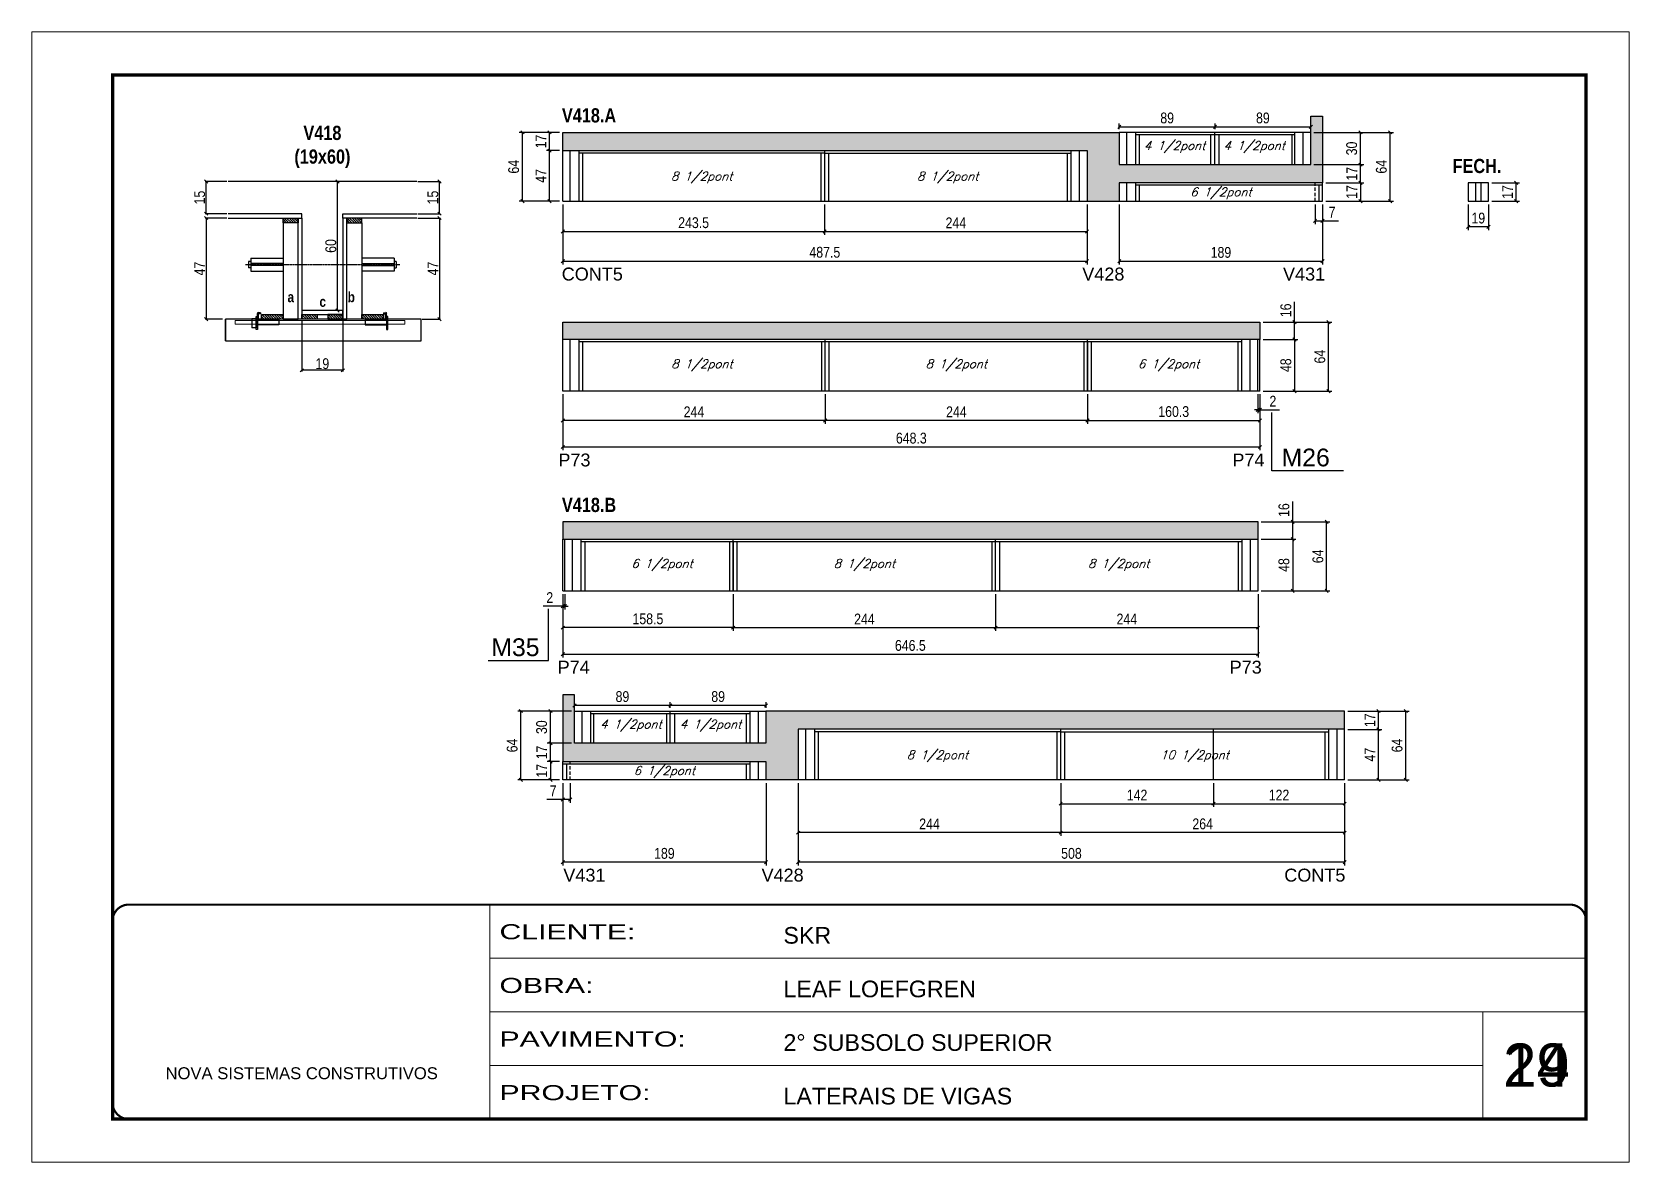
# Model space of a CAD drawing. Extents: x 3309 to 9590, y -2522 to 15424.
# Drawn here: x 6493 to 7978, y 8964 to 10014 of the extents above; entities that cross this region are included whole.
import ezdxf

# ---------------------------------------------------------------- set-up
doc = ezdxf.new("R2010")
doc.units = 0
for name, pattern in [('CONTINUO', [0]), ('DASHED', [0.75, 0.5, -0.25]), ('HIDDEN', [0.375, 0.25, -0.125]), ('HIDDEN2', [4.7625, 3.175, -1.5875])]:
    doc.linetypes.add(name, pattern=pattern)
for name, color, linetype in [('5', 5, 'Continuous'), ('barrote', 251, 'Continuous'), ('COTA', 241, 'Continuous'), ('detalhes', 4, 'Continuous'), ('NOMENCLATURA', 7, 'Continuous'), ('Painéis', 200, 'Continuous'), ('presilha', 1, 'Continuous'), ('SARR_2.2x10', 60, 'Continuous'), ('SARR_2.2x7', 40, 'Continuous'), ('SARR_3.5x7', 81, 'Continuous'), ('TENSOR', 3, 'Continuous'), ('texto', 7, 'Continuous')]:
    doc.layers.add(name, color=color, linetype=linetype)
for name, color, linetype, lineweight in [('CARIMBO', 255, 'Continuous', 9), ('CONCRETO', 251, 'Continuous', 25), ('Folhas', 255, 'Continuous', 9), ('SARRAFO DE PRESSAO', 251, 'DASHED', 9), ('SCO-___-LAJ', 2, 'Continuous', 0)]:
    doc.layers.add(name, color=color, linetype=linetype, lineweight=lineweight)
doc.styles.add('ARIAL', font='arial.ttf')
doc.styles.add('COTA TECNICA', font='techl___.ttf', dxfattribs={"height": 10})
doc.styles.add('COTA TECNICA 2X', font='techl___.ttf', dxfattribs={"height": 10})
doc.styles.add('Romans', font='romans.shx')
doc.styles.get("Standard").update_dxf_attribs({"font": 'arial.ttf'})
doc.styles.add('TECNICA', font='techb___.ttf', dxfattribs={"height": 10})
doc.styles.add('Tecnologia', font='')
doc.styles.get('Tecnologia').set_extended_font_data('Forgotten Futurist')
doc.dimstyles.new('PAINEL', dxfattribs={"dimtxt": 10, "dimasz": 3, "dimexe": 3, "dimexo": 3, "dimgap": 3, "dimtad": 1, "dimdec": 1, "dimzin": 12, "dimdsep": 46, "dimtxsty": 'COTA TECNICA', "dimblk1": 'OBLIQUE', "dimblk2": 'OBLIQUE', "dimsah": 1, "dimcen": 0.9, "dimclrd": 4, "dimclre": 4, "dimclrt": 240, "dimadec": 1, "dimazin": 3, "dimtfac": 1, "dimtdec": 1, "dimtmove": 0, "dimatfit": 3, "dimfxl": 1, "dimtolj": 1, "dimtzin": 12, "dimarcsym": 0})
doc.dimstyles.new('SECAO', dxfattribs={"dimscale": 0.333333, "dimtxt": 5, "dimasz": 9, "dimexe": 3, "dimexo": 3, "dimgap": 3, "dimtad": 1, "dimdec": 1, "dimlfac": 0.5, "dimzin": 12, "dimdsep": 46, "dimtxsty": 'COTA TECNICA 2X', "dimblk1": 'OBLIQUE', "dimblk2": 'OBLIQUE', "dimsah": 1, "dimcen": 0.9, "dimclrd": 4, "dimclre": 4, "dimclrt": 240, "dimadec": 1, "dimazin": 3, "dimtfac": 1, "dimtdec": 1, "dimtmove": 0, "dimatfit": 3, "dimfxl": 1, "dimtolj": 1, "dimtzin": 12, "dimarcsym": 0})
pattern_1 = [(135, (39979.4781, -113765.4795), (-1.122532015, -1.122532015), [])]
pattern_2 = [(50, (0, 13.3344), (5.46554, -0.4781726), [0.5715, -6.2865]), (355, (0, 13.3344), (-1.0573026, 5.7317054), [0.4572, -5.0292175]), (100.451445, (0.4555, 13.2945), (4.4082374, 5.2535326), [0.4857003, -5.3427073]), (46.1842, (0, 14.8584), (8.1323712, -1.26127), [0.85725, -9.42975]), (96.63556, (0.678, 14.753), (7.122124, 7.4227837), [0.7285507, -8.014068]), (351.18415, (0, 14.858), (7.122124, 7.422784), [0.685799, -7.543792]), (21, (0.762, 14.4774), (4.5484317, -3.067956), [0.5715, -6.2865]), (326, (0.762, 14.4774), (1.8540609, 5.525639), [0.4572, -5.0292]), (71.451445, (1.141, 14.2217), (6.4024926, 2.457683), [0.4857003, -5.3426981]), (37.5, (0, 13.3344), (0.0926581, 2.53665117), [0, -4.96824, 0, -5.1054, 0, -5.04825]), (7.5, (0, 13.3344), (2.0045899, 3.00541724), [0, -2.91084, 0, -4.85394, 0, -1.92405]), (327.5, (-1.6993, 13.3344), (4.06771786, -0.17186232), [0, -1.905, 0, -5.9436, 0, -7.8867]), (317.5, (-2.4613, 13.3344), (4.4438754, 0.7627947), [0, -2.4765, 0, -3.94716, 0, -5.6007])]

msp = doc.modelspace()

# ---------------------------------------------------------------- texts
at = {"layer": '5', "linetype": 'Continuous'}
for s, rotation, p in [('CONT5', 0.00004, (6985.47, 9782.63, 0)), ('V428', 0.00004, (7469.48, 9782.63, 0)), ('V431', 0.00004, (7656.13, 9782.63, 0)), ('P73', 359.99996, (6982.37, 9609.87, 0)), ('P74', 359.99996, (7609.04, 9609.87, 0)), ('P74', 0.00004, (6981.69, 9417.39, 0)), ('P73', 0.00004, (7606.51, 9417.39, 0)), ('V431', 359.99996, (6986.97, 9224.15, 0)), ('V428', 359.99996, (7171.27, 9224.15, 0)), ('CONT5', 359.99996, (7657.29, 9224.15, 0))]:
    msp.add_text(s, height=12, rotation=rotation, dxfattribs=at).set_placement(p)
at = {"layer": 'CARIMBO', "style": 'ARIAL'}
for s in ['24', '19']:
    msp.add_text(s, height=40, dxfattribs=at).set_placement((7860.73, 9033.7))
at = {"layer": 'detalhes', "style": 'TECNICA'}
for s, p in [('b', (6786.44, 9762.47)), ('a', (6730.47, 9762.49)), ('c', (6760.18, 9758.16))]:
    msp.add_text(s, height=9.6, dxfattribs=at).set_placement(p)
at = {"layer": 'NOMENCLATURA', "style": 'TECNICA'}
for s, p in [('V418.A', (6985.65, 9929.45)), ('FECH.', (7813.79, 9882.45)), ('V418.B', (6985.65, 9567.52, 0))]:
    msp.add_text(s, height=13.2, dxfattribs=at).set_placement(p)
at = {"layer": 'NOMENCLATURA', "linetype": 'Continuous'}
for s, p in [('M26', (7654.78, 9609.96)), ('M35', (6920, 9433.63))]:
    msp.add_text(s, height=16.5, dxfattribs=at).set_placement(p)
at = {"layer": 'NOMENCLATURA', "insert": (6762.94, 9926.39), "char_height": 13.2, "attachment_point": 2, "style": 'TECNICA'}
msp.add_mtext_dynamic_manual_height_columns('V418\\P(19x60)', width=300.2766, gutter_width=1, heights=[0], dxfattribs=at)
at = {"layer": 'texto', "color": 2, "char_height": 8, "attachment_point": 5, "style": 'Romans'}
for s, insert in [('{\\Q19;\\C256;4 1/2pont}', (7555.37, 9906.67)), ('{\\Q19;\\C256;4 1/2pont}', (7629.37, 9906.67)), ('{\\Q19;\\C256;8 1/2pont}', (7115.62, 9878.27)), ('{\\Q19;\\C256;8 1/2pont}', (7344.37, 9878.27)), ('{\\Q19;\\C256;6 1/2pont}', (7598.37, 9863.56)), ('{\\Q19;\\C256;8 1/2pont}', (7115.87, 9703.86, 0)), ('{\\Q19;\\C256;8 1/2pont}', (7352.37, 9703.86, 0)), ('{\\Q19;\\C256;6 1/2pont}', (7549.77, 9703.86, 0)), ('{\\Q19;\\C256;6 1/2pont}', (7078.77, 9518.34, 0)), ('{\\Q19;\\C256;8 1/2pont}', (7266.87, 9518.34, 0)), ('{\\Q19;\\C256;8 1/2pont}', (7503.37, 9518.34, 0)), ('{\\Q19;\\C256;4 1/2pont}', (7049.87, 9369.03)), ('{\\Q19;\\C256;4 1/2pont}', (7123.87, 9369.03)), ('{\\Q19;\\C256;8 1/2pont}', (7334.87, 9340.63)), ('{\\Q19;\\C256;10 1/2pont}', (7573.87, 9340.63)), ('{\\Q19;\\C256;6 1/2pont}', (7080.87, 9325.92))]:
    msp.add_mtext(s, dxfattribs=dict(at, insert=insert))

# ---------------------------------------------------------------- blocks, each defined once
blk = doc.blocks.new('9999999999')
at = {"color": 30, "linetype": 'CONTINUO'}
for p, q in [((98564.6, 34230.2), (98564.6, 34429.4)), ((98564.6, 34379.6), (99584, 34379.6)), ((98564.6, 34329.8), (99488, 34329.8)), ((99584, 34329.8), (99488, 34329.8)), ((99488, 34329.8), (99488, 34230.2)), ((98564.6, 34280), (99488, 34280))]:
    blk.add_line(p, q, dxfattribs=at)
at = {"color": 30, "linetype": 'CONTINUO', "const_width": 2}
blk.add_lwpolyline([(99584, 34230.2), (99584, 34414.4, 0.414214), (99569, 34429.4), (98229, 34429.4, 0.414214), (98214, 34414.4), (98214, 34245.2, 0.414214), (98229, 34230.2), (99584, 34230.2)], format="xyb", dxfattribs=at)
at = {"layer": 'Folhas'}
blk.add_lwpolyline([(98139, 34190.2), (99624, 34190.2), (99624, 35240.2), (98139, 35240.2)], close=True, dxfattribs=at)
at = {"layer": 'Folhas', "color": 30, "const_width": 3}
blk.add_lwpolyline([(98214, 34230.2), (99584, 34230.2), (99584, 35200.2), (98214, 35200.2)], close=True, dxfattribs=at)
at = {"color": 7, "linetype": 'Continuous', "ltscale": 5, "style": 'ARIAL'}
for s, height, p in [('SKR', 15.48, (98837.7, 34393.1)), ('LEAF LOEFGREN', 15.483, (98837.7, 34343.3)), ('2° SUBSOLO SUPERIOR', 15.483, (98837.7, 34293.5)), ('NOVA SISTEMAS CONSTRUTIVOS', 11.059, (98263.2, 34267.2)), ('LATERAIS DE VIGAS', 15.483, (98837.7, 34243.7))]:
    blk.add_text(s, height=height, dxfattribs=at).set_placement(p)
at = {"layer": 'Folhas', "color": 7, "style": 'Tecnologia', "width": 1.5}
for s, p in [('CLIENTE:', (98573.7, 34397.2)), ('OBRA:', (98573.7, 34347.3)), ('PAVIMENTO:', (98573.7, 34297.5)), ('PROJETO:', (98573.7, 34247.7))]:
    blk.add_text(s, height=14, dxfattribs=at).set_placement(p)
blk = doc.blocks.new('_Oblique')
at = {"color": 0, "linetype": 'ByBlock', "lineweight": -2}
blk.add_line((-0.5, -0.5), (0.5, 0.5), dxfattribs=at)
blk = doc.blocks.new('*D1259')
at = {"layer": 'COTA', "color": 4, "lineweight": -2, "transparency": 16777216}
for p, q in [((6743.9, 9745.7), (6743.9, 9698.2)), ((6781.9, 9745.7), (6781.9, 9698.2)), ((6781.9, 9699.2), (6743.9, 9699.2))]:
    blk.add_line(p, q, dxfattribs=at)
at = {"layer": 'Defpoints', "color": 0, "transparency": 16777216}
for p in [(6743.9, 9746.7), (6781.9, 9746.7), (6743.9, 9699.2)]:
    blk.add_point(p, dxfattribs=at)
at = {"layer": 'COTA', "color": 4, "lineweight": -2, "transparency": 16777216, "xscale": 3, "yscale": 3, "zscale": 3, "rotation": 180}
blk.add_blockref('_Oblique', (6743.9, 9699.2), dxfattribs=at)
at = {"layer": 'COTA', "color": 4, "lineweight": -2, "transparency": 16777216, "xscale": 3, "yscale": 3, "zscale": 3}
blk.add_blockref('_Oblique', (6781.9, 9699.2), dxfattribs=at)
at = {"layer": 'COTA', "color": 240, "transparency": 16777216, "insert": (6762.9, 9705.3), "char_height": 10, "attachment_point": 5, "style": 'COTA TECNICA 2X'}
blk.add_mtext('\\A1;19', dxfattribs=at)
blk = doc.blocks.new('PRESILHA METÁLICA 1')
at = {"layer": 'presilha'}
for p, q in [((0, 13), (6, 13)), ((0, 13), (0, 0)), ((6, 0), (0, 0)), ((6, 15.5), (7.5, 15.5)), ((6, -2.5), (6, 15.5)), ((6, 13), (6, 0)), ((7.5, 10.6), (7.5, 19.9)), ((7.5, 15.5), (7.5, -2.5)), ((37.5, 4.1), (7.5, 4.1)), ((12, 21), (8.6, 21)), ((9, 11.6), (9, 18.9)), ((12, 19.5), (9.6, 19.5)), ((37.5, 11), (9.6, 11)), ((12, 21), (12, 19.5)), ((37.5, 11), (37.5, 4.1)), ((7.5, -2.5), (6, -2.5))]:
    blk.add_line(p, q, dxfattribs=at)
for centre, radius, start, end in [((8.6, 19.9), 1.14, 90, 180), ((9.6, 18.9), 0.57, 90, 180), ((9.6, 11.6), 0.57, 180, 270)]:
    blk.add_arc(centre, radius, start, end, dxfattribs=at)
blk = doc.blocks.new('PRESILHA METÁLICA 2')
at = {"layer": 'presilha'}
for p, q in [((-5.2, 23.5), (-5.2, 22)), ((-5.2, 23.5), (-1.9, 23.5)), ((-0.8, 14.6), (-0.8, 22.4)), ((-30.8, 13.5), (-30.8, 6.6)), ((-30.8, 13.5), (-2.8, 13.5)), ((-30.8, 6.6), (-0.8, 6.6)), ((-5.2, 22), (-2.8, 22)), ((-2.2, 14.1), (-2.2, 21.4)), ((0.8, 18), (-0.8, 18)), ((-0.8, 18), (-0.8, 0)), ((-0.8, 0), (0.8, 0)), ((0.8, 0), (0.8, 18))]:
    blk.add_line(p, q, dxfattribs=at)
for centre, radius, start, end in [((-1.9, 22.4), 1.14, 0, 90), ((-2.8, 21.4), 0.57, 0, 90), ((-2.8, 14.1), 0.57, 270, 0)]:
    blk.add_arc(centre, radius, start, end, dxfattribs=at)
blk = doc.blocks.new('*D1260')
at = {"layer": 'COTA', "color": 4, "lineweight": -2, "transparency": 16777216}
for p, q in [((6674.2, 9840.7), (6653.9, 9840.7)), ((6654.9, 9840.7), (6654.9, 9746.7)), ((6670.1, 9746.7), (6653.9, 9746.7))]:
    blk.add_line(p, q, dxfattribs=at)
at = {"layer": 'Defpoints', "color": 0, "transparency": 16777216}
for p in [(6675.2, 9840.7), (6654.9, 9746.7), (6671.1, 9746.7)]:
    blk.add_point(p, dxfattribs=at)
at = {"layer": 'COTA', "color": 4, "lineweight": -2, "transparency": 16777216, "xscale": 3, "yscale": 3, "zscale": 3}
for p, rotation in [((6654.9, 9840.7), 90), ((6654.9, 9746.7), 270)]:
    blk.add_blockref('_Oblique', p, dxfattribs=dict(at, rotation=rotation))
at = {"layer": 'COTA', "color": 240, "transparency": 16777216, "insert": (6648.8, 9793.7), "char_height": 10, "attachment_point": 5, "rotation": 90, "style": 'COTA TECNICA 2X'}
blk.add_mtext('\\A1;47', dxfattribs=at)
blk = doc.blocks.new('*D1261')
at = {"layer": 'COTA', "color": 4, "lineweight": -2, "transparency": 16777216}
for p, q in [((6851.6, 9840.7), (6872.9, 9840.7)), ((6871.9, 9840.7), (6871.9, 9746.7)), ((6855.8, 9746.7), (6872.9, 9746.7))]:
    blk.add_line(p, q, dxfattribs=at)
at = {"layer": 'Defpoints', "color": 0, "transparency": 16777216}
for p in [(6850.6, 9840.7), (6854.8, 9746.7), (6871.9, 9746.7)]:
    blk.add_point(p, dxfattribs=at)
at = {"layer": 'COTA', "color": 4, "lineweight": -2, "transparency": 16777216, "xscale": 3, "yscale": 3, "zscale": 3}
for p, rotation in [((6871.9, 9840.7), 90), ((6871.9, 9746.7), 270)]:
    blk.add_blockref('_Oblique', p, dxfattribs=dict(at, rotation=rotation))
at = {"layer": 'COTA', "color": 240, "transparency": 16777216, "insert": (6865.8, 9793.7), "char_height": 10, "attachment_point": 5, "rotation": 90, "style": 'COTA TECNICA 2X'}
blk.add_mtext('\\A1;47', dxfattribs=at)
blk = doc.blocks.new('*D1262')
at = {"layer": 'COTA', "color": 4, "lineweight": -2, "transparency": 16777216}
for p, q in [((6780.9, 9874.7), (6775.9, 9874.7)), ((6776.9, 9754.7), (6776.9, 9874.7)), ((6780.9, 9754.7), (6775.9, 9754.7))]:
    blk.add_line(p, q, dxfattribs=at)
at = {"layer": 'Defpoints', "color": 0, "transparency": 16777216}
for p in [(6776.9, 9874.7), (6781.9, 9874.7), (6781.9, 9754.7)]:
    blk.add_point(p, dxfattribs=at)
at = {"layer": 'COTA', "color": 4, "lineweight": -2, "transparency": 16777216, "xscale": 3, "yscale": 3, "zscale": 3}
for p, rotation in [((6776.9, 9874.7), 90), ((6776.9, 9754.7), 270)]:
    blk.add_blockref('_Oblique', p, dxfattribs=dict(at, rotation=rotation))
at = {"layer": 'COTA', "color": 240, "transparency": 16777216, "insert": (6770.8, 9814.7), "char_height": 10, "attachment_point": 5, "rotation": 90, "style": 'COTA TECNICA 2X'}
blk.add_mtext('\\A1;60', dxfattribs=at)
blk = doc.blocks.new('*D1263')
at = {"layer": 'COTA', "color": 4, "lineweight": -2, "transparency": 16777216}
for p, q in [((6851.6, 9874.7), (6872.9, 9874.7)), ((6871.9, 9844.7), (6871.9, 9874.7)), ((6851.6, 9844.7), (6872.9, 9844.7))]:
    blk.add_line(p, q, dxfattribs=at)
at = {"layer": 'Defpoints', "color": 0, "transparency": 16777216}
for p in [(6850.6, 9874.7), (6871.9, 9874.7), (6850.6, 9844.7)]:
    blk.add_point(p, dxfattribs=at)
at = {"layer": 'COTA', "color": 4, "lineweight": -2, "transparency": 16777216, "xscale": 3, "yscale": 3, "zscale": 3}
for p, rotation in [((6871.9, 9874.7), 90), ((6871.9, 9844.7), 270)]:
    blk.add_blockref('_Oblique', p, dxfattribs=dict(at, rotation=rotation))
at = {"layer": 'COTA', "color": 240, "transparency": 16777216, "insert": (6865.7, 9859.7), "char_height": 10, "attachment_point": 5, "rotation": 90, "style": 'COTA TECNICA 2X'}
blk.add_mtext('\\A1;15', dxfattribs=at)
blk = doc.blocks.new('*D1264')
at = {"layer": 'COTA', "color": 4, "lineweight": -2, "transparency": 16777216}
for p, q in [((6674.2, 9874.7), (6653.9, 9874.7)), ((6654.9, 9844.7), (6654.9, 9874.7)), ((6674.2, 9844.7), (6653.9, 9844.7))]:
    blk.add_line(p, q, dxfattribs=at)
at = {"layer": 'Defpoints', "color": 0, "transparency": 16777216}
for p in [(6654.9, 9874.7), (6675.2, 9874.7), (6675.2, 9844.7)]:
    blk.add_point(p, dxfattribs=at)
at = {"layer": 'COTA', "color": 4, "lineweight": -2, "transparency": 16777216, "xscale": 3, "yscale": 3, "zscale": 3}
for p, rotation in [((6654.9, 9874.7), 90), ((6654.9, 9844.7), 270)]:
    blk.add_blockref('_Oblique', p, dxfattribs=dict(at, rotation=rotation))
at = {"layer": 'COTA', "color": 240, "transparency": 16777216, "insert": (6648.8, 9859.7), "char_height": 10, "attachment_point": 5, "rotation": 90, "style": 'COTA TECNICA 2X'}
blk.add_mtext('\\A1;15', dxfattribs=at)
blk = doc.blocks.new('*D1268')
at = {"layer": 'COTA', "color": 4, "lineweight": -2, "transparency": 16777216}
for p, q in [((6986.4, 9853.3), (6986.4, 9825.1)), ((7229.9, 9853.3), (7229.9, 9825.1)), ((6986.4, 9828.1), (7229.9, 9828.1))]:
    blk.add_line(p, q, dxfattribs=at)
at = {"layer": 'Defpoints', "color": 0, "transparency": 16777216}
for p in [(6986.4, 9856.3, 0), (7229.9, 9856.3, 0), (7229.9, 9828.1)]:
    blk.add_point(p, dxfattribs=at)
at = {"layer": 'COTA', "color": 4, "lineweight": -2, "transparency": 16777216, "xscale": 3, "yscale": 3, "zscale": 3, "rotation": 180}
blk.add_blockref('_Oblique', (6986.4, 9828.1), dxfattribs=at)
at = {"layer": 'COTA', "color": 4, "lineweight": -2, "transparency": 16777216, "xscale": 3, "yscale": 3, "zscale": 3}
blk.add_blockref('_Oblique', (7229.9, 9828.1), dxfattribs=at)
at = {"layer": 'COTA', "color": 240, "transparency": 16777216, "insert": (7108.1, 9836.3), "char_height": 10, "attachment_point": 5, "style": 'COTA TECNICA'}
blk.add_mtext('\\A1;243.5', dxfattribs=at)
blk = doc.blocks.new('*D1269')
at = {"layer": 'COTA', "color": 4, "lineweight": -2, "transparency": 16777216}
for p, q in [((7229.9, 9853.3), (7229.9, 9825.1)), ((7473.9, 9853.3), (7473.9, 9825.1)), ((7229.9, 9828.1), (7473.9, 9828.1))]:
    blk.add_line(p, q, dxfattribs=at)
at = {"layer": 'Defpoints', "color": 0, "transparency": 16777216}
for p in [(7229.9, 9856.3, 0), (7473.9, 9856.3, 0), (7473.9, 9828.1)]:
    blk.add_point(p, dxfattribs=at)
at = {"layer": 'COTA', "color": 4, "lineweight": -2, "transparency": 16777216, "xscale": 3, "yscale": 3, "zscale": 3, "rotation": 180}
blk.add_blockref('_Oblique', (7229.9, 9828.1), dxfattribs=at)
at = {"layer": 'COTA', "color": 4, "lineweight": -2, "transparency": 16777216, "xscale": 3, "yscale": 3, "zscale": 3}
blk.add_blockref('_Oblique', (7473.9, 9828.1), dxfattribs=at)
at = {"layer": 'COTA', "color": 240, "transparency": 16777216, "insert": (7351.9, 9836.2), "char_height": 10, "attachment_point": 5, "style": 'COTA TECNICA'}
blk.add_mtext('\\A1;244', dxfattribs=at)
blk = doc.blocks.new('*D1265')
at = {"layer": 'COTA', "color": 4, "lineweight": -2, "transparency": 16777216}
for p, q in [((6986.4, 9853.3), (6986.4, 9797.6)), ((7473.9, 9853.3), (7473.9, 9797.6)), ((6986.4, 9800.6), (7473.9, 9800.6))]:
    blk.add_line(p, q, dxfattribs=at)
at = {"layer": 'Defpoints', "color": 0, "transparency": 16777216}
for p in [(6986.4, 9856.3), (7473.9, 9856.3, 0), (7473.9, 9800.6)]:
    blk.add_point(p, dxfattribs=at)
at = {"layer": 'COTA', "color": 4, "lineweight": -2, "transparency": 16777216, "xscale": 3, "yscale": 3, "zscale": 3, "rotation": 180}
blk.add_blockref('_Oblique', (6986.4, 9800.6), dxfattribs=at)
at = {"layer": 'COTA', "color": 4, "lineweight": -2, "transparency": 16777216, "xscale": 3, "yscale": 3, "zscale": 3}
blk.add_blockref('_Oblique', (7473.9, 9800.6), dxfattribs=at)
at = {"layer": 'COTA', "color": 240, "transparency": 16777216, "insert": (7230.1, 9808.8), "char_height": 10, "attachment_point": 5, "style": 'COTA TECNICA'}
blk.add_mtext('\\A1;487.5', dxfattribs=at)
blk = doc.blocks.new('*D1266')
at = {"layer": 'COTA', "color": 4, "lineweight": -2, "transparency": 16777216}
for p, q in [((6983.4, 9903.3), (6971.2, 9903.3)), ((6974.2, 9856.3), (6974.2, 9903.3)), ((6983.4, 9856.3), (6971.2, 9856.3))]:
    blk.add_line(p, q, dxfattribs=at)
at = {"layer": 'Defpoints', "color": 0, "transparency": 16777216}
for p in [(6974.2, 9903.3), (6986.4, 9903.3), (6986.4, 9856.3)]:
    blk.add_point(p, dxfattribs=at)
at = {"layer": 'COTA', "color": 4, "lineweight": -2, "transparency": 16777216, "xscale": 3, "yscale": 3, "zscale": 3}
for p, rotation in [((6974.2, 9903.3), 90), ((6974.2, 9856.3), 270)]:
    blk.add_blockref('_Oblique', p, dxfattribs=dict(at, rotation=rotation))
at = {"layer": 'COTA', "color": 240, "transparency": 16777216, "insert": (6966.1, 9879.8), "char_height": 10, "attachment_point": 5, "rotation": 90, "style": 'COTA TECNICA'}
blk.add_mtext('\\A1;47', dxfattribs=at)
blk = doc.blocks.new('*D1267')
at = {"layer": 'COTA', "color": 4, "lineweight": -2, "transparency": 16777216}
for p, q in [((6983.4, 9920.3), (6971.2, 9920.3)), ((6974.2, 9903.3), (6974.2, 9920.3)), ((6983.4, 9903.3), (6971.2, 9903.3))]:
    blk.add_line(p, q, dxfattribs=at)
at = {"layer": 'Defpoints', "color": 0, "transparency": 16777216}
for p in [(6974.2, 9920.3), (6986.4, 9920.3), (6986.4, 9903.3)]:
    blk.add_point(p, dxfattribs=at)
at = {"layer": 'COTA', "color": 4, "lineweight": -2, "transparency": 16777216, "xscale": 3, "yscale": 3, "zscale": 3}
for p, rotation in [((6974.2, 9920.3), 90), ((6974.2, 9903.3), 270)]:
    blk.add_blockref('_Oblique', p, dxfattribs=dict(at, rotation=rotation))
at = {"layer": 'COTA', "color": 240, "transparency": 16777216, "insert": (6966.1, 9911.8), "char_height": 10, "attachment_point": 5, "rotation": 90, "style": 'COTA TECNICA'}
blk.add_mtext('\\A1;17', dxfattribs=at)
blk = doc.blocks.new('*D1270')
at = {"layer": 'COTA', "color": 4, "lineweight": -2, "transparency": 16777216}
for p, q in [((7503.9, 9853.3), (7503.9, 9797.6)), ((7692.9, 9853.3), (7692.9, 9797.6)), ((7503.9, 9800.6), (7692.9, 9800.6))]:
    blk.add_line(p, q, dxfattribs=at)
at = {"layer": 'Defpoints', "color": 0, "transparency": 16777216}
for p in [(7503.9, 9856.3), (7692.9, 9856.3), (7692.9, 9800.6)]:
    blk.add_point(p, dxfattribs=at)
at = {"layer": 'COTA', "color": 4, "lineweight": -2, "transparency": 16777216, "xscale": 3, "yscale": 3, "zscale": 3, "rotation": 180}
blk.add_blockref('_Oblique', (7503.9, 9800.6), dxfattribs=at)
at = {"layer": 'COTA', "color": 4, "lineweight": -2, "transparency": 16777216, "xscale": 3, "yscale": 3, "zscale": 3}
blk.add_blockref('_Oblique', (7692.9, 9800.6), dxfattribs=at)
at = {"layer": 'COTA', "color": 240, "transparency": 16777216, "insert": (7598.4, 9808.7), "char_height": 10, "attachment_point": 5, "style": 'COTA TECNICA'}
blk.add_mtext('\\A1;189', dxfattribs=at)
blk = doc.blocks.new('*D1271')
at = {"layer": 'COTA', "color": 4, "lineweight": -2, "transparency": 16777216}
for p, q in [((6983.4, 9920.3), (6945.9, 9920.3)), ((6948.9, 9856.3), (6948.9, 9920.3)), ((6983.4, 9856.3), (6945.9, 9856.3))]:
    blk.add_line(p, q, dxfattribs=at)
at = {"layer": 'Defpoints', "color": 0, "transparency": 16777216}
for p in [(6948.9, 9920.3), (6986.4, 9920.3), (6986.4, 9856.3)]:
    blk.add_point(p, dxfattribs=at)
at = {"layer": 'COTA', "color": 4, "lineweight": -2, "transparency": 16777216, "xscale": 3, "yscale": 3, "zscale": 3}
for p, rotation in [((6948.9, 9920.3), 90), ((6948.9, 9856.3), 270)]:
    blk.add_blockref('_Oblique', p, dxfattribs=dict(at, rotation=rotation))
at = {"layer": 'COTA', "color": 240, "transparency": 16777216, "insert": (6940.8, 9888.3), "char_height": 10, "attachment_point": 5, "rotation": 90, "style": 'COTA TECNICA'}
blk.add_mtext('\\A1;64', dxfattribs=at)
blk = doc.blocks.new('*D1272')
at = {"layer": 'COTA', "color": 4, "lineweight": -2, "transparency": 16777216}
for p, q in [((7695.9, 9873.3), (7731.2, 9873.3)), ((7728.2, 9873.3), (7728.2, 9856.3)), ((7695.9, 9856.3), (7731.2, 9856.3))]:
    blk.add_line(p, q, dxfattribs=at)
at = {"layer": 'Defpoints', "color": 0, "transparency": 16777216}
for p in [(7692.9, 9873.3), (7692.9, 9856.3), (7728.2, 9856.3)]:
    blk.add_point(p, dxfattribs=at)
at = {"layer": 'COTA', "color": 4, "lineweight": -2, "transparency": 16777216, "xscale": 3, "yscale": 3, "zscale": 3}
for p, rotation in [((7728.2, 9873.3), 90), ((7728.2, 9856.3), 270)]:
    blk.add_blockref('_Oblique', p, dxfattribs=dict(at, rotation=rotation))
at = {"layer": 'COTA', "color": 240, "transparency": 16777216, "insert": (7720.1, 9864.8), "char_height": 10, "attachment_point": 5, "rotation": 90, "style": 'COTA TECNICA'}
blk.add_mtext('\\A1;17', dxfattribs=at)
blk = doc.blocks.new('*D1273')
at = {"layer": 'COTA', "color": 4, "lineweight": -2, "transparency": 16777216}
for p, q in [((7684.9, 9890.3), (7731.2, 9890.3)), ((7728.2, 9873.3), (7728.2, 9890.3)), ((7695.9, 9873.3), (7731.2, 9873.3))]:
    blk.add_line(p, q, dxfattribs=at)
at = {"layer": 'Defpoints', "color": 0, "transparency": 16777216}
for p in [(7681.9, 9890.3), (7728.2, 9890.3), (7692.9, 9873.3)]:
    blk.add_point(p, dxfattribs=at)
at = {"layer": 'COTA', "color": 4, "lineweight": -2, "transparency": 16777216, "xscale": 3, "yscale": 3, "zscale": 3}
for p, rotation in [((7728.2, 9890.3), 90), ((7728.2, 9873.3), 270)]:
    blk.add_blockref('_Oblique', p, dxfattribs=dict(at, rotation=rotation))
at = {"layer": 'COTA', "color": 240, "transparency": 16777216, "insert": (7720.1, 9881.8), "char_height": 10, "attachment_point": 5, "rotation": 90, "style": 'COTA TECNICA'}
blk.add_mtext('\\A1;17', dxfattribs=at)
blk = doc.blocks.new('*D1274')
at = {"layer": 'COTA', "color": 4, "lineweight": -2, "transparency": 16777216}
for p, q in [((7684.9, 9920.3), (7731.2, 9920.3)), ((7728.2, 9890.3), (7728.2, 9920.3)), ((7684.9, 9890.3), (7731.2, 9890.3))]:
    blk.add_line(p, q, dxfattribs=at)
at = {"layer": 'Defpoints', "color": 0, "transparency": 16777216}
for p in [(7681.9, 9920.3), (7728.2, 9920.3), (7681.9, 9890.3)]:
    blk.add_point(p, dxfattribs=at)
at = {"layer": 'COTA', "color": 4, "lineweight": -2, "transparency": 16777216, "xscale": 3, "yscale": 3, "zscale": 3}
for p, rotation in [((7728.2, 9920.3), 90), ((7728.2, 9890.3), 270)]:
    blk.add_blockref('_Oblique', p, dxfattribs=dict(at, rotation=rotation))
at = {"layer": 'COTA', "color": 240, "transparency": 16777216, "insert": (7720, 9905.3), "char_height": 10, "attachment_point": 5, "rotation": 90, "style": 'COTA TECNICA'}
blk.add_mtext('\\A1;30', dxfattribs=at)
blk = doc.blocks.new('*D1275')
at = {"layer": 'COTA', "color": 4, "lineweight": -2, "transparency": 16777216}
for p, q in [((7684.9, 9920.3), (7758.7, 9920.3)), ((7755.7, 9856.3), (7755.7, 9920.3)), ((7695.9, 9856.3), (7758.7, 9856.3))]:
    blk.add_line(p, q, dxfattribs=at)
at = {"layer": 'Defpoints', "color": 0, "transparency": 16777216}
for p in [(7681.9, 9920.3), (7755.7, 9920.3), (7692.9, 9856.3)]:
    blk.add_point(p, dxfattribs=at)
at = {"layer": 'COTA', "color": 4, "lineweight": -2, "transparency": 16777216, "xscale": 3, "yscale": 3, "zscale": 3}
for p, rotation in [((7755.7, 9920.3), 90), ((7755.7, 9856.3), 270)]:
    blk.add_blockref('_Oblique', p, dxfattribs=dict(at, rotation=rotation))
at = {"layer": 'COTA', "color": 240, "transparency": 16777216, "insert": (7747.6, 9888.3), "char_height": 10, "attachment_point": 5, "rotation": 90, "style": 'COTA TECNICA'}
blk.add_mtext('\\A1;64', dxfattribs=at)
blk = doc.blocks.new('*D1276')
at = {"layer": 'COTA', "color": 4, "lineweight": -2, "transparency": 16777216}
for p, q in [((7503.9, 9923.3), (7503.9, 9928.5)), ((7503.9, 9925.5), (7592.9, 9925.5)), ((7592.9, 9923.3), (7592.9, 9928.5))]:
    blk.add_line(p, q, dxfattribs=at)
at = {"layer": 'Defpoints', "color": 0, "transparency": 16777216}
for p in [(7503.9, 9920.3), (7592.9, 9925.5), (7592.9, 9920.3)]:
    blk.add_point(p, dxfattribs=at)
at = {"layer": 'COTA', "color": 4, "lineweight": -2, "transparency": 16777216, "xscale": 3, "yscale": 3, "zscale": 3, "rotation": 180}
blk.add_blockref('_Oblique', (7503.9, 9925.5), dxfattribs=at)
at = {"layer": 'COTA', "color": 4, "lineweight": -2, "transparency": 16777216, "xscale": 3, "yscale": 3, "zscale": 3}
blk.add_blockref('_Oblique', (7592.9, 9925.5), dxfattribs=at)
at = {"layer": 'COTA', "color": 240, "transparency": 16777216, "insert": (7548.4, 9933.6), "char_height": 10, "attachment_point": 5, "style": 'COTA TECNICA'}
blk.add_mtext('\\A1;89', dxfattribs=at)
blk = doc.blocks.new('*D1277')
at = {"layer": 'COTA', "color": 4, "lineweight": -2, "transparency": 16777216}
for p, q in [((7592.9, 9923.3), (7592.9, 9928.5)), ((7592.9, 9925.5), (7681.9, 9925.5))]:
    blk.add_line(p, q, dxfattribs=at)
at = {"layer": 'Defpoints', "color": 0, "transparency": 16777216}
for p in [(7592.9, 9920.3), (7681.9, 9925.5), (7681.9, 9925.5)]:
    blk.add_point(p, dxfattribs=at)
at = {"layer": 'COTA', "color": 4, "lineweight": -2, "transparency": 16777216, "xscale": 3, "yscale": 3, "zscale": 3, "rotation": 180}
blk.add_blockref('_Oblique', (7592.9, 9925.5), dxfattribs=at)
at = {"layer": 'COTA', "color": 4, "lineweight": -2, "transparency": 16777216, "xscale": 3, "yscale": 3, "zscale": 3}
blk.add_blockref('_Oblique', (7681.9, 9925.5), dxfattribs=at)
at = {"layer": 'COTA', "color": 240, "transparency": 16777216, "insert": (7637.4, 9933.6), "char_height": 10, "attachment_point": 5, "style": 'COTA TECNICA'}
blk.add_mtext('\\A1;89', dxfattribs=at)
blk = doc.blocks.new('*D1278')
at = {"layer": 'COTA', "color": 4, "lineweight": -2, "transparency": 16777216}
for p, q in [((7685.9, 9853.3), (7685.9, 9835)), ((7692.9, 9853.3), (7692.9, 9835)), ((7685.9, 9838), (7692.9, 9838)), ((7692.9, 9838), (7707.6, 9838))]:
    blk.add_line(p, q, dxfattribs=at)
at = {"layer": 'Defpoints', "color": 0, "transparency": 16777216}
for p in [(7685.9, 9856.3, 0), (7692.9, 9856.3, 0), (7692.9, 9838)]:
    blk.add_point(p, dxfattribs=at)
at = {"layer": 'COTA', "color": 4, "lineweight": -2, "transparency": 16777216, "xscale": 3, "yscale": 3, "zscale": 3, "rotation": 180}
blk.add_blockref('_Oblique', (7685.9, 9838), dxfattribs=at)
at = {"layer": 'COTA', "color": 4, "lineweight": -2, "transparency": 16777216, "xscale": 3, "yscale": 3, "zscale": 3}
blk.add_blockref('_Oblique', (7692.9, 9838), dxfattribs=at)
at = {"layer": 'COTA', "color": 240, "transparency": 16777216, "insert": (7701.7, 9846.1), "char_height": 10, "attachment_point": 5, "style": 'COTA TECNICA'}
blk.add_mtext('\\A1;7', dxfattribs=at)
blk = doc.blocks.new('*D1279')
at = {"layer": 'COTA', "color": 4, "linetype": 'ByBlock', "lineweight": -2, "transparency": 16777216}
for p, q in [((7230.4, 9676.9), (7230.4, 9649.5)), ((7474.4, 9676.9), (7474.4, 9649.5)), ((7474.4, 9652.5), (7230.4, 9652.5))]:
    blk.add_line(p, q, dxfattribs=at)
at = {"layer": 'Defpoints', "color": 0, "linetype": 'ByBlock', "transparency": 16777216}
for p in [(7230.4, 9679.9), (7474.4, 9679.9), (7230.4, 9652.5)]:
    blk.add_point(p, dxfattribs=at)
at = {"layer": 'COTA', "color": 4, "linetype": 'ByBlock', "lineweight": -2, "transparency": 16777216, "xscale": 3, "yscale": 3, "zscale": 3, "rotation": 180}
blk.add_blockref('_Oblique', (7230.4, 9652.5), dxfattribs=at)
at = {"layer": 'COTA', "color": 4, "linetype": 'ByBlock', "lineweight": -2, "transparency": 16777216, "xscale": 3, "yscale": 3, "zscale": 3}
blk.add_blockref('_Oblique', (7474.4, 9652.5), dxfattribs=at)
at = {"layer": 'COTA', "color": 240, "linetype": 'ByBlock', "transparency": 16777216, "insert": (7352.4, 9660.6), "char_height": 10, "attachment_point": 5, "style": 'COTA TECNICA'}
blk.add_mtext('\\A1;244', dxfattribs=at)
blk = doc.blocks.new('*D1280')
at = {"layer": 'COTA', "color": 4, "linetype": 'ByBlock', "lineweight": -2, "transparency": 16777216}
for p, q in [((6986.4, 9676.9), (6986.4, 9649.5)), ((7230.4, 9676.9), (7230.4, 9649.5)), ((7230.4, 9652.5), (6986.4, 9652.5))]:
    blk.add_line(p, q, dxfattribs=at)
at = {"layer": 'Defpoints', "color": 0, "linetype": 'ByBlock', "transparency": 16777216}
for p in [(6986.4, 9679.9), (7230.4, 9679.9), (6986.4, 9652.5)]:
    blk.add_point(p, dxfattribs=at)
at = {"layer": 'COTA', "color": 4, "linetype": 'ByBlock', "lineweight": -2, "transparency": 16777216, "xscale": 3, "yscale": 3, "zscale": 3, "rotation": 180}
blk.add_blockref('_Oblique', (6986.4, 9652.5), dxfattribs=at)
at = {"layer": 'COTA', "color": 4, "linetype": 'ByBlock', "lineweight": -2, "transparency": 16777216, "xscale": 3, "yscale": 3, "zscale": 3}
blk.add_blockref('_Oblique', (7230.4, 9652.5), dxfattribs=at)
at = {"layer": 'COTA', "color": 240, "linetype": 'ByBlock', "transparency": 16777216, "insert": (7108.4, 9660.6), "char_height": 10, "attachment_point": 5, "style": 'COTA TECNICA'}
blk.add_mtext('\\A1;244', dxfattribs=at)
blk = doc.blocks.new('*D1281')
at = {"layer": 'COTA', "color": 4, "linetype": 'ByBlock', "lineweight": -2, "transparency": 16777216}
for p, q in [((6986.4, 9676.9), (6986.4, 9624.9)), ((7634.7, 9676.9), (7634.7, 9624.9)), ((7634.7, 9627.9), (6986.4, 9627.9))]:
    blk.add_line(p, q, dxfattribs=at)
at = {"layer": 'Defpoints', "color": 0, "linetype": 'ByBlock', "transparency": 16777216}
for p in [(6986.4, 9679.9), (7634.7, 9679.9), (6986.4, 9627.9)]:
    blk.add_point(p, dxfattribs=at)
at = {"layer": 'COTA', "color": 4, "linetype": 'ByBlock', "lineweight": -2, "transparency": 16777216, "xscale": 3, "yscale": 3, "zscale": 3, "rotation": 180}
blk.add_blockref('_Oblique', (6986.4, 9627.9), dxfattribs=at)
at = {"layer": 'COTA', "color": 4, "linetype": 'ByBlock', "lineweight": -2, "transparency": 16777216, "xscale": 3, "yscale": 3, "zscale": 3}
blk.add_blockref('_Oblique', (7634.7, 9627.9), dxfattribs=at)
at = {"layer": 'COTA', "color": 240, "linetype": 'ByBlock', "transparency": 16777216, "insert": (7310.5, 9636.1), "char_height": 10, "attachment_point": 5, "style": 'COTA TECNICA'}
blk.add_mtext('\\A1;648.3', dxfattribs=at)
blk = doc.blocks.new('*D1282')
at = {"layer": 'COTA', "color": 4, "lineweight": -2, "transparency": 16777216}
for p, q in [((7474.4, 9676.9), (7474.4, 9649.5)), ((7634.7, 9676.9), (7634.7, 9649.5)), ((7474.4, 9652.5), (7634.7, 9652.5))]:
    blk.add_line(p, q, dxfattribs=at)
at = {"layer": 'Defpoints', "color": 0, "transparency": 16777216}
for p in [(7474.4, 9679.9), (7634.7, 9679.9), (7634.7, 9652.5)]:
    blk.add_point(p, dxfattribs=at)
at = {"layer": 'COTA', "color": 4, "lineweight": -2, "transparency": 16777216, "xscale": 3, "yscale": 3, "zscale": 3, "rotation": 180}
blk.add_blockref('_Oblique', (7474.4, 9652.5), dxfattribs=at)
at = {"layer": 'COTA', "color": 4, "lineweight": -2, "transparency": 16777216, "xscale": 3, "yscale": 3, "zscale": 3}
blk.add_blockref('_Oblique', (7634.7, 9652.5), dxfattribs=at)
at = {"layer": 'COTA', "color": 240, "transparency": 16777216, "insert": (7554.5, 9660.8), "char_height": 10, "attachment_point": 5, "style": 'COTA TECNICA'}
blk.add_mtext('\\A1;160.3', dxfattribs=at)
blk = doc.blocks.new('*D1283')
at = {"layer": 'COTA', "color": 4, "lineweight": -2, "transparency": 16777216}
for p, q in [((7637.7, 9727.9), (7669.9, 9727.9)), ((7666.9, 9727.9), (7666.9, 9679.9)), ((7637.7, 9679.9), (7669.9, 9679.9))]:
    blk.add_line(p, q, dxfattribs=at)
at = {"layer": 'Defpoints', "color": 0, "transparency": 16777216}
for p in [(7634.7, 9727.9, 0), (7634.7, 9679.9, 0), (7666.9, 9679.9)]:
    blk.add_point(p, dxfattribs=at)
at = {"layer": 'COTA', "color": 4, "lineweight": -2, "transparency": 16777216, "xscale": 3, "yscale": 3, "zscale": 3}
for p, rotation in [((7666.9, 9727.9), 90), ((7666.9, 9679.9), 270)]:
    blk.add_blockref('_Oblique', p, dxfattribs=dict(at, rotation=rotation))
at = {"layer": 'COTA', "color": 240, "transparency": 16777216, "insert": (7658.8, 9703.9), "char_height": 10, "attachment_point": 5, "rotation": 90, "style": 'COTA TECNICA'}
blk.add_mtext('\\A1;48', dxfattribs=at)
blk = doc.blocks.new('*D1284')
at = {"layer": 'COTA', "color": 4, "lineweight": -2, "transparency": 16777216}
for p, q in [((7666.9, 9743.9), (7666.9, 9762.9)), ((7637.7, 9743.9), (7669.9, 9743.9)), ((7666.9, 9727.9), (7666.9, 9743.9)), ((7637.7, 9727.9), (7669.9, 9727.9))]:
    blk.add_line(p, q, dxfattribs=at)
at = {"layer": 'Defpoints', "color": 0, "transparency": 16777216}
for p in [(7634.7, 9743.9, 0), (7666.9, 9743.9), (7634.7, 9727.9, 0)]:
    blk.add_point(p, dxfattribs=at)
at = {"layer": 'COTA', "color": 4, "lineweight": -2, "transparency": 16777216, "xscale": 3, "yscale": 3, "zscale": 3}
for p, rotation in [((7666.9, 9743.9), 90), ((7666.9, 9727.9), 270)]:
    blk.add_blockref('_Oblique', p, dxfattribs=dict(at, rotation=rotation))
at = {"layer": 'COTA', "color": 240, "transparency": 16777216, "insert": (7658.8, 9754.9), "char_height": 10, "attachment_point": 5, "rotation": 90, "style": 'COTA TECNICA'}
blk.add_mtext('\\A1;16', dxfattribs=at)
blk = doc.blocks.new('*D1285')
at = {"layer": 'COTA', "color": 4, "lineweight": -2, "transparency": 16777216}
for p, q in [((7637.7, 9743.9), (7701.5, 9743.9)), ((7698.5, 9679.9), (7698.5, 9743.9)), ((7637.7, 9679.9), (7701.5, 9679.9))]:
    blk.add_line(p, q, dxfattribs=at)
at = {"layer": 'Defpoints', "color": 0, "transparency": 16777216}
for p in [(7634.7, 9743.9, 0), (7698.5, 9743.9), (7634.7, 9679.9, 0)]:
    blk.add_point(p, dxfattribs=at)
at = {"layer": 'COTA', "color": 4, "lineweight": -2, "transparency": 16777216, "xscale": 3, "yscale": 3, "zscale": 3}
for p, rotation in [((7698.5, 9743.9), 90), ((7698.5, 9679.9), 270)]:
    blk.add_blockref('_Oblique', p, dxfattribs=dict(at, rotation=rotation))
at = {"layer": 'COTA', "color": 240, "transparency": 16777216, "insert": (7690.4, 9711.9), "char_height": 10, "attachment_point": 5, "rotation": 90, "style": 'COTA TECNICA'}
blk.add_mtext('\\A1;64', dxfattribs=at)
blk = doc.blocks.new('*D1286')
at = {"layer": 'COTA', "color": 4, "linetype": 'ByBlock', "lineweight": -2, "transparency": 16777216}
for p, q in [((7144.9, 9491.3), (7144.9, 9457.1)), ((7388.9, 9491.3), (7388.9, 9457.1)), ((7144.9, 9460.1), (7388.9, 9460.1))]:
    blk.add_line(p, q, dxfattribs=at)
at = {"layer": 'Defpoints', "color": 0, "linetype": 'ByBlock', "transparency": 16777216}
for p in [(7144.9, 9494.3), (7388.9, 9494.3), (7388.9, 9460.1)]:
    blk.add_point(p, dxfattribs=at)
at = {"layer": 'COTA', "color": 4, "linetype": 'ByBlock', "lineweight": -2, "transparency": 16777216, "xscale": 3, "yscale": 3, "zscale": 3, "rotation": 180}
blk.add_blockref('_Oblique', (7144.9, 9460.1), dxfattribs=at)
at = {"layer": 'COTA', "color": 4, "linetype": 'ByBlock', "lineweight": -2, "transparency": 16777216, "xscale": 3, "yscale": 3, "zscale": 3}
blk.add_blockref('_Oblique', (7388.9, 9460.1), dxfattribs=at)
at = {"layer": 'COTA', "color": 240, "linetype": 'ByBlock', "transparency": 16777216, "insert": (7266.9, 9468.1), "char_height": 10, "attachment_point": 5, "style": 'COTA TECNICA'}
blk.add_mtext('\\A1;244', dxfattribs=at)
blk = doc.blocks.new('*D1287')
at = {"layer": 'COTA', "color": 4, "linetype": 'ByBlock', "lineweight": -2, "transparency": 16777216}
for p, q in [((7388.9, 9491.3), (7388.9, 9457.1)), ((7632.9, 9491.3), (7632.9, 9457.1)), ((7388.9, 9460.1), (7632.9, 9460.1))]:
    blk.add_line(p, q, dxfattribs=at)
at = {"layer": 'Defpoints', "color": 0, "linetype": 'ByBlock', "transparency": 16777216}
for p in [(7388.9, 9494.3), (7632.9, 9494.3), (7632.9, 9460.1)]:
    blk.add_point(p, dxfattribs=at)
at = {"layer": 'COTA', "color": 4, "linetype": 'ByBlock', "lineweight": -2, "transparency": 16777216, "xscale": 3, "yscale": 3, "zscale": 3, "rotation": 180}
blk.add_blockref('_Oblique', (7388.9, 9460.1), dxfattribs=at)
at = {"layer": 'COTA', "color": 4, "linetype": 'ByBlock', "lineweight": -2, "transparency": 16777216, "xscale": 3, "yscale": 3, "zscale": 3}
blk.add_blockref('_Oblique', (7632.9, 9460.1), dxfattribs=at)
at = {"layer": 'COTA', "color": 240, "linetype": 'ByBlock', "transparency": 16777216, "insert": (7510.9, 9468.1), "char_height": 10, "attachment_point": 5, "style": 'COTA TECNICA'}
blk.add_mtext('\\A1;244', dxfattribs=at)
blk = doc.blocks.new('*D1288')
at = {"layer": 'COTA', "color": 4, "linetype": 'ByBlock', "lineweight": -2, "transparency": 16777216}
for p, q in [((6986.4, 9491.3), (6986.4, 9432.4)), ((7632.9, 9491.3), (7632.9, 9432.4)), ((6986.4, 9435.4), (7632.9, 9435.4))]:
    blk.add_line(p, q, dxfattribs=at)
at = {"layer": 'Defpoints', "color": 0, "linetype": 'ByBlock', "transparency": 16777216}
for p in [(6986.4, 9494.3), (7632.9, 9494.3), (7632.9, 9435.4)]:
    blk.add_point(p, dxfattribs=at)
at = {"layer": 'COTA', "color": 4, "linetype": 'ByBlock', "lineweight": -2, "transparency": 16777216, "xscale": 3, "yscale": 3, "zscale": 3, "rotation": 180}
blk.add_blockref('_Oblique', (6986.4, 9435.4), dxfattribs=at)
at = {"layer": 'COTA', "color": 4, "linetype": 'ByBlock', "lineweight": -2, "transparency": 16777216, "xscale": 3, "yscale": 3, "zscale": 3}
blk.add_blockref('_Oblique', (7632.9, 9435.4), dxfattribs=at)
at = {"layer": 'COTA', "color": 240, "linetype": 'ByBlock', "transparency": 16777216, "insert": (7309.6, 9443.5), "char_height": 10, "attachment_point": 5, "style": 'COTA TECNICA'}
blk.add_mtext('\\A1;646.5', dxfattribs=at)
blk = doc.blocks.new('*D1289')
at = {"layer": 'COTA', "color": 4, "lineweight": -2, "transparency": 16777216}
for p, q in [((6986.4, 9491.3), (6986.4, 9457.1)), ((7144.9, 9491.3), (7144.9, 9457.1)), ((7144.9, 9460.1), (6986.4, 9460.1))]:
    blk.add_line(p, q, dxfattribs=at)
at = {"layer": 'Defpoints', "color": 0, "transparency": 16777216}
for p in [(6986.4, 9494.3), (7144.9, 9494.3), (6986.4, 9460.1)]:
    blk.add_point(p, dxfattribs=at)
at = {"layer": 'COTA', "color": 4, "lineweight": -2, "transparency": 16777216, "xscale": 3, "yscale": 3, "zscale": 3, "rotation": 180}
blk.add_blockref('_Oblique', (6986.4, 9460.1), dxfattribs=at)
at = {"layer": 'COTA', "color": 4, "lineweight": -2, "transparency": 16777216, "xscale": 3, "yscale": 3, "zscale": 3}
blk.add_blockref('_Oblique', (7144.9, 9460.1), dxfattribs=at)
at = {"layer": 'COTA', "color": 240, "transparency": 16777216, "insert": (7065.6, 9468.2), "char_height": 10, "attachment_point": 5, "style": 'COTA TECNICA'}
blk.add_mtext('\\A1;158.5', dxfattribs=at)
blk = doc.blocks.new('*D1290')
at = {"layer": 'COTA', "color": 4, "lineweight": -2, "transparency": 16777216}
for p, q in [((7828.2, 9853.3), (7828.2, 9829.5)), ((7847.2, 9853.3), (7847.2, 9829.5)), ((7847.2, 9832.5), (7828.2, 9832.5))]:
    blk.add_line(p, q, dxfattribs=at)
at = {"layer": 'Defpoints', "color": 0, "transparency": 16777216}
for p in [(7828.2, 9856.3), (7847.2, 9856.3), (7828.2, 9832.5)]:
    blk.add_point(p, dxfattribs=at)
at = {"layer": 'COTA', "color": 4, "lineweight": -2, "transparency": 16777216, "xscale": 3, "yscale": 3, "zscale": 3, "rotation": 180}
blk.add_blockref('_Oblique', (7828.2, 9832.5), dxfattribs=at)
at = {"layer": 'COTA', "color": 4, "lineweight": -2, "transparency": 16777216, "xscale": 3, "yscale": 3, "zscale": 3}
blk.add_blockref('_Oblique', (7847.2, 9832.5), dxfattribs=at)
at = {"layer": 'COTA', "color": 240, "transparency": 16777216, "insert": (7837.7, 9840.6), "char_height": 10, "attachment_point": 5, "style": 'COTA TECNICA'}
blk.add_mtext('\\A1;19', dxfattribs=at)
blk = doc.blocks.new('*D1291')
at = {"layer": 'COTA', "color": 4, "lineweight": -2, "transparency": 16777216}
for p, q in [((7850.2, 9873.3), (7876, 9873.3)), ((7873, 9856.3), (7873, 9873.3)), ((7850.2, 9856.3), (7876, 9856.3))]:
    blk.add_line(p, q, dxfattribs=at)
at = {"layer": 'Defpoints', "color": 0, "transparency": 16777216}
for p in [(7847.2, 9873.3), (7873, 9873.3), (7847.2, 9856.3)]:
    blk.add_point(p, dxfattribs=at)
at = {"layer": 'COTA', "color": 4, "lineweight": -2, "transparency": 16777216, "xscale": 3, "yscale": 3, "zscale": 3}
for p, rotation in [((7873, 9873.3), 90), ((7873, 9856.3), 270)]:
    blk.add_blockref('_Oblique', p, dxfattribs=dict(at, rotation=rotation))
at = {"layer": 'COTA', "color": 240, "transparency": 16777216, "insert": (7864.9, 9864.8), "char_height": 10, "attachment_point": 5, "rotation": 90, "style": 'COTA TECNICA'}
blk.add_mtext('\\A1;17', dxfattribs=at)
blk = doc.blocks.new('*D1304')
at = {"layer": 'COTA', "color": 4, "lineweight": -2, "transparency": 16777216}
for p, q in [((7449.4, 9315.6), (7449.4, 9266.6)), ((7713.4, 9315.6), (7713.4, 9266.6)), ((7713.4, 9269.6), (7449.4, 9269.6))]:
    blk.add_line(p, q, dxfattribs=at)
at = {"layer": 'Defpoints', "color": 0, "transparency": 16777216}
for p in [(7449.4, 9318.6, 0), (7713.4, 9318.6, 0), (7449.4, 9269.6)]:
    blk.add_point(p, dxfattribs=at)
at = {"layer": 'COTA', "color": 4, "lineweight": -2, "transparency": 16777216, "xscale": 3, "yscale": 3, "zscale": 3, "rotation": 180}
blk.add_blockref('_Oblique', (7449.4, 9269.6), dxfattribs=at)
at = {"layer": 'COTA', "color": 4, "lineweight": -2, "transparency": 16777216, "xscale": 3, "yscale": 3, "zscale": 3}
blk.add_blockref('_Oblique', (7713.4, 9269.6), dxfattribs=at)
at = {"layer": 'COTA', "color": 240, "transparency": 16777216, "insert": (7581.4, 9277.7), "char_height": 10, "attachment_point": 5, "style": 'COTA TECNICA'}
blk.add_mtext('\\A1;264', dxfattribs=at)
blk = doc.blocks.new('*D1305')
at = {"layer": 'COTA', "color": 4, "lineweight": -2, "transparency": 16777216}
for p, q in [((7205.4, 9315.6), (7205.4, 9266.6)), ((7449.4, 9315.6), (7449.4, 9266.6)), ((7449.4, 9269.6), (7205.4, 9269.6))]:
    blk.add_line(p, q, dxfattribs=at)
at = {"layer": 'Defpoints', "color": 0, "transparency": 16777216}
for p in [(7205.4, 9318.6, 0), (7449.4, 9318.6, 0), (7205.4, 9269.6)]:
    blk.add_point(p, dxfattribs=at)
at = {"layer": 'COTA', "color": 4, "lineweight": -2, "transparency": 16777216, "xscale": 3, "yscale": 3, "zscale": 3, "rotation": 180}
blk.add_blockref('_Oblique', (7205.4, 9269.6), dxfattribs=at)
at = {"layer": 'COTA', "color": 4, "lineweight": -2, "transparency": 16777216, "xscale": 3, "yscale": 3, "zscale": 3}
blk.add_blockref('_Oblique', (7449.4, 9269.6), dxfattribs=at)
at = {"layer": 'COTA', "color": 240, "transparency": 16777216, "insert": (7327.4, 9277.7), "char_height": 10, "attachment_point": 5, "style": 'COTA TECNICA'}
blk.add_mtext('\\A1;244', dxfattribs=at)
blk = doc.blocks.new('*D1293')
at = {"layer": 'COTA', "color": 4, "lineweight": -2, "transparency": 16777216}
for p, q in [((7205.4, 9315.6), (7205.4, 9239.2)), ((7713.4, 9315.6), (7713.4, 9239.2)), ((7713.4, 9242.2), (7205.4, 9242.2))]:
    blk.add_line(p, q, dxfattribs=at)
at = {"layer": 'Defpoints', "color": 0, "transparency": 16777216}
for p in [(7205.4, 9318.6, 0), (7713.4, 9318.6), (7205.4, 9242.2)]:
    blk.add_point(p, dxfattribs=at)
at = {"layer": 'COTA', "color": 4, "lineweight": -2, "transparency": 16777216, "xscale": 3, "yscale": 3, "zscale": 3, "rotation": 180}
blk.add_blockref('_Oblique', (7205.4, 9242.2), dxfattribs=at)
at = {"layer": 'COTA', "color": 4, "lineweight": -2, "transparency": 16777216, "xscale": 3, "yscale": 3, "zscale": 3}
blk.add_blockref('_Oblique', (7713.4, 9242.2), dxfattribs=at)
at = {"layer": 'COTA', "color": 240, "transparency": 16777216, "insert": (7459.4, 9250.3), "char_height": 10, "attachment_point": 5, "style": 'COTA TECNICA'}
blk.add_mtext('\\A1;508', dxfattribs=at)
blk = doc.blocks.new('*D1302')
at = {"layer": 'COTA', "color": 4, "lineweight": -2, "transparency": 16777216}
for p, q in [((7716.4, 9365.6), (7748, 9365.6)), ((7745, 9318.6), (7745, 9365.6)), ((7716.4, 9318.6), (7748, 9318.6))]:
    blk.add_line(p, q, dxfattribs=at)
at = {"layer": 'Defpoints', "color": 0, "transparency": 16777216}
for p in [(7713.4, 9365.6), (7745, 9365.6), (7713.4, 9318.6)]:
    blk.add_point(p, dxfattribs=at)
at = {"layer": 'COTA', "color": 4, "lineweight": -2, "transparency": 16777216, "xscale": 3, "yscale": 3, "zscale": 3}
for p, rotation in [((7745, 9365.6), 90), ((7745, 9318.6), 270)]:
    blk.add_blockref('_Oblique', p, dxfattribs=dict(at, rotation=rotation))
at = {"layer": 'COTA', "color": 240, "transparency": 16777216, "insert": (7736.9, 9342.1), "char_height": 10, "attachment_point": 5, "rotation": 90, "style": 'COTA TECNICA'}
blk.add_mtext('\\A1;47', dxfattribs=at)
blk = doc.blocks.new('*D1303')
at = {"layer": 'COTA', "color": 4, "lineweight": -2, "transparency": 16777216}
for p, q in [((7716.4, 9382.6), (7748, 9382.6)), ((7745, 9365.6), (7745, 9382.6)), ((7716.4, 9365.6), (7748, 9365.6))]:
    blk.add_line(p, q, dxfattribs=at)
at = {"layer": 'Defpoints', "color": 0, "transparency": 16777216}
for p in [(7713.4, 9382.6), (7745, 9382.6), (7713.4, 9365.6)]:
    blk.add_point(p, dxfattribs=at)
at = {"layer": 'COTA', "color": 4, "lineweight": -2, "transparency": 16777216, "xscale": 3, "yscale": 3, "zscale": 3}
for p, rotation in [((7745, 9382.6), 90), ((7745, 9365.6), 270)]:
    blk.add_blockref('_Oblique', p, dxfattribs=dict(at, rotation=rotation))
at = {"layer": 'COTA', "color": 240, "transparency": 16777216, "insert": (7736.9, 9374.1), "char_height": 10, "attachment_point": 5, "rotation": 90, "style": 'COTA TECNICA'}
blk.add_mtext('\\A1;17', dxfattribs=at)
blk = doc.blocks.new('*D1296')
at = {"layer": 'COTA', "color": 4, "lineweight": -2, "transparency": 16777216}
for p, q in [((6986.4, 9315.6), (6986.4, 9239.2)), ((7175.4, 9315.6), (7175.4, 9239.2)), ((7175.4, 9242.2), (6986.4, 9242.2))]:
    blk.add_line(p, q, dxfattribs=at)
at = {"layer": 'Defpoints', "color": 0, "transparency": 16777216}
for p in [(6986.4, 9318.6), (7175.4, 9318.6), (6986.4, 9242.2)]:
    blk.add_point(p, dxfattribs=at)
at = {"layer": 'COTA', "color": 4, "lineweight": -2, "transparency": 16777216, "xscale": 3, "yscale": 3, "zscale": 3, "rotation": 180}
blk.add_blockref('_Oblique', (6986.4, 9242.2), dxfattribs=at)
at = {"layer": 'COTA', "color": 4, "lineweight": -2, "transparency": 16777216, "xscale": 3, "yscale": 3, "zscale": 3}
blk.add_blockref('_Oblique', (7175.4, 9242.2), dxfattribs=at)
at = {"layer": 'COTA', "color": 240, "transparency": 16777216, "insert": (7080.9, 9250.3), "char_height": 10, "attachment_point": 5, "style": 'COTA TECNICA'}
blk.add_mtext('\\A1;189', dxfattribs=at)
blk = doc.blocks.new('*D1297')
at = {"layer": 'COTA', "color": 4, "lineweight": -2, "transparency": 16777216}
for p, q in [((7716.4, 9382.6), (7773.3, 9382.6)), ((7770.3, 9318.6), (7770.3, 9382.6)), ((7716.4, 9318.6), (7773.3, 9318.6))]:
    blk.add_line(p, q, dxfattribs=at)
at = {"layer": 'Defpoints', "color": 0, "transparency": 16777216}
for p in [(7713.4, 9382.6), (7770.3, 9382.6), (7713.4, 9318.6)]:
    blk.add_point(p, dxfattribs=at)
at = {"layer": 'COTA', "color": 4, "lineweight": -2, "transparency": 16777216, "xscale": 3, "yscale": 3, "zscale": 3}
for p, rotation in [((7770.3, 9382.6), 90), ((7770.3, 9318.6), 270)]:
    blk.add_blockref('_Oblique', p, dxfattribs=dict(at, rotation=rotation))
at = {"layer": 'COTA', "color": 240, "transparency": 16777216, "insert": (7762.2, 9350.6), "char_height": 10, "attachment_point": 5, "rotation": 90, "style": 'COTA TECNICA'}
blk.add_mtext('\\A1;64', dxfattribs=at)
blk = doc.blocks.new('*D1298')
at = {"layer": 'COTA', "color": 4, "lineweight": -2, "transparency": 16777216}
for p, q in [((6983.4, 9335.6), (6972, 9335.6)), ((6975, 9335.6), (6975, 9318.6)), ((6983.4, 9318.6), (6972, 9318.6))]:
    blk.add_line(p, q, dxfattribs=at)
at = {"layer": 'Defpoints', "color": 0, "transparency": 16777216}
for p in [(6986.4, 9335.6), (6975, 9318.6), (6986.4, 9318.6)]:
    blk.add_point(p, dxfattribs=at)
at = {"layer": 'COTA', "color": 4, "lineweight": -2, "transparency": 16777216, "xscale": 3, "yscale": 3, "zscale": 3}
for p, rotation in [((6975, 9335.6), 90), ((6975, 9318.6), 270)]:
    blk.add_blockref('_Oblique', p, dxfattribs=dict(at, rotation=rotation))
at = {"layer": 'COTA', "color": 240, "transparency": 16777216, "insert": (6966.9, 9327.1), "char_height": 10, "attachment_point": 5, "rotation": 90, "style": 'COTA TECNICA'}
blk.add_mtext('\\A1;17', dxfattribs=at)
blk = doc.blocks.new('*D1299')
at = {"layer": 'COTA', "color": 4, "lineweight": -2, "transparency": 16777216}
for p, q in [((6994.4, 9352.6), (6972, 9352.6)), ((6975, 9335.6), (6975, 9352.6)), ((6983.4, 9335.6), (6972, 9335.6))]:
    blk.add_line(p, q, dxfattribs=at)
at = {"layer": 'Defpoints', "color": 0, "transparency": 16777216}
for p in [(6975, 9352.6), (6997.4, 9352.6), (6986.4, 9335.6)]:
    blk.add_point(p, dxfattribs=at)
at = {"layer": 'COTA', "color": 4, "lineweight": -2, "transparency": 16777216, "xscale": 3, "yscale": 3, "zscale": 3}
for p, rotation in [((6975, 9352.6), 90), ((6975, 9335.6), 270)]:
    blk.add_blockref('_Oblique', p, dxfattribs=dict(at, rotation=rotation))
at = {"layer": 'COTA', "color": 240, "transparency": 16777216, "insert": (6966.9, 9344.1), "char_height": 10, "attachment_point": 5, "rotation": 90, "style": 'COTA TECNICA'}
blk.add_mtext('\\A1;17', dxfattribs=at)
blk = doc.blocks.new('*D1300')
at = {"layer": 'COTA', "color": 4, "lineweight": -2, "transparency": 16777216}
for p, q in [((6994.4, 9382.6), (6972, 9382.6)), ((6975, 9352.6), (6975, 9382.6)), ((6994.4, 9352.6), (6972, 9352.6))]:
    blk.add_line(p, q, dxfattribs=at)
at = {"layer": 'Defpoints', "color": 0, "transparency": 16777216}
for p in [(6975, 9382.6), (6997.4, 9382.6), (6997.4, 9352.6)]:
    blk.add_point(p, dxfattribs=at)
at = {"layer": 'COTA', "color": 4, "lineweight": -2, "transparency": 16777216, "xscale": 3, "yscale": 3, "zscale": 3}
for p, rotation in [((6975, 9382.6), 90), ((6975, 9352.6), 270)]:
    blk.add_blockref('_Oblique', p, dxfattribs=dict(at, rotation=rotation))
at = {"layer": 'COTA', "color": 240, "transparency": 16777216, "insert": (6966.8, 9367.6), "char_height": 10, "attachment_point": 5, "rotation": 90, "style": 'COTA TECNICA'}
blk.add_mtext('\\A1;30', dxfattribs=at)
blk = doc.blocks.new('*D1301')
at = {"layer": 'COTA', "color": 4, "lineweight": -2, "transparency": 16777216}
for p, q in [((6994.4, 9382.6), (6944.5, 9382.6)), ((6947.5, 9318.6), (6947.5, 9382.6)), ((6983.4, 9318.6), (6944.5, 9318.6))]:
    blk.add_line(p, q, dxfattribs=at)
at = {"layer": 'Defpoints', "color": 0, "transparency": 16777216}
for p in [(6947.5, 9382.6), (6997.4, 9382.6), (6986.4, 9318.6)]:
    blk.add_point(p, dxfattribs=at)
at = {"layer": 'COTA', "color": 4, "lineweight": -2, "transparency": 16777216, "xscale": 3, "yscale": 3, "zscale": 3}
for p, rotation in [((6947.5, 9382.6), 90), ((6947.5, 9318.6), 270)]:
    blk.add_blockref('_Oblique', p, dxfattribs=dict(at, rotation=rotation))
at = {"layer": 'COTA', "color": 240, "transparency": 16777216, "insert": (6939.4, 9350.6), "char_height": 10, "attachment_point": 5, "rotation": 90, "style": 'COTA TECNICA'}
blk.add_mtext('\\A1;64', dxfattribs=at)
blk = doc.blocks.new('*D1295')
at = {"layer": 'COTA', "color": 4, "lineweight": -2, "transparency": 16777216}
for p, q in [((7086.4, 9385.6), (7086.4, 9390.8)), ((7175.4, 9387.8), (7086.4, 9387.8)), ((7175.4, 9385.6), (7175.4, 9390.8))]:
    blk.add_line(p, q, dxfattribs=at)
at = {"layer": 'Defpoints', "color": 0, "transparency": 16777216}
for p in [(7086.4, 9387.8), (7086.4, 9382.6), (7175.4, 9382.6)]:
    blk.add_point(p, dxfattribs=at)
at = {"layer": 'COTA', "color": 4, "lineweight": -2, "transparency": 16777216, "xscale": 3, "yscale": 3, "zscale": 3, "rotation": 180}
blk.add_blockref('_Oblique', (7086.4, 9387.8), dxfattribs=at)
at = {"layer": 'COTA', "color": 4, "lineweight": -2, "transparency": 16777216, "xscale": 3, "yscale": 3, "zscale": 3}
blk.add_blockref('_Oblique', (7175.4, 9387.8), dxfattribs=at)
at = {"layer": 'COTA', "color": 240, "transparency": 16777216, "insert": (7130.9, 9396), "char_height": 10, "attachment_point": 5, "style": 'COTA TECNICA'}
blk.add_mtext('\\A1;89', dxfattribs=at)
blk = doc.blocks.new('*D1294')
at = {"layer": 'COTA', "color": 4, "lineweight": -2, "transparency": 16777216}
for p, q in [((7086.4, 9387.8), (6997.4, 9387.8)), ((7086.4, 9385.6), (7086.4, 9390.8))]:
    blk.add_line(p, q, dxfattribs=at)
at = {"layer": 'Defpoints', "color": 0, "transparency": 16777216}
for p in [(6997.4, 9387.8), (6997.4, 9387.8), (7086.4, 9382.6)]:
    blk.add_point(p, dxfattribs=at)
at = {"layer": 'COTA', "color": 4, "lineweight": -2, "transparency": 16777216, "xscale": 3, "yscale": 3, "zscale": 3, "rotation": 180}
blk.add_blockref('_Oblique', (6997.4, 9387.8), dxfattribs=at)
at = {"layer": 'COTA', "color": 4, "lineweight": -2, "transparency": 16777216, "xscale": 3, "yscale": 3, "zscale": 3}
blk.add_blockref('_Oblique', (7086.4, 9387.8), dxfattribs=at)
at = {"layer": 'COTA', "color": 240, "transparency": 16777216, "insert": (7041.9, 9396), "char_height": 10, "attachment_point": 5, "style": 'COTA TECNICA'}
blk.add_mtext('\\A1;89', dxfattribs=at)
blk = doc.blocks.new('*D1292')
at = {"layer": 'COTA', "color": 4, "lineweight": -2, "transparency": 16777216}
for p, q in [((6986.4, 9315.6), (6986.4, 9297.4)), ((6993.4, 9315.6), (6993.4, 9297.4)), ((6986.4, 9300.4), (6971.6, 9300.4)), ((6993.4, 9300.4), (6986.4, 9300.4))]:
    blk.add_line(p, q, dxfattribs=at)
at = {"layer": 'Defpoints', "color": 0, "transparency": 16777216}
for p in [(6986.4, 9318.6, 0), (6993.4, 9318.6, 0), (6986.4, 9300.4)]:
    blk.add_point(p, dxfattribs=at)
at = {"layer": 'COTA', "color": 4, "lineweight": -2, "transparency": 16777216, "xscale": 3, "yscale": 3, "zscale": 3, "rotation": 180}
blk.add_blockref('_Oblique', (6986.4, 9300.4), dxfattribs=at)
at = {"layer": 'COTA', "color": 4, "lineweight": -2, "transparency": 16777216, "xscale": 3, "yscale": 3, "zscale": 3}
blk.add_blockref('_Oblique', (6993.4, 9300.4), dxfattribs=at)
at = {"layer": 'COTA', "color": 240, "transparency": 16777216, "insert": (6977.5, 9308.5), "char_height": 10, "attachment_point": 5, "style": 'COTA TECNICA'}
blk.add_mtext('\\A1;7', dxfattribs=at)
blk = doc.blocks.new('*D1306')
at = {"layer": 'COTA', "color": 4, "lineweight": -2, "transparency": 16777216}
for p, q in [((7449.4, 9315.6), (7449.4, 9293.5)), ((7591.4, 9315.6), (7591.4, 9293.5)), ((7449.4, 9296.5), (7591.4, 9296.5))]:
    blk.add_line(p, q, dxfattribs=at)
at = {"layer": 'Defpoints', "color": 0, "transparency": 16777216}
for p in [(7449.4, 9318.6), (7591.4, 9318.6), (7591.4, 9296.5)]:
    blk.add_point(p, dxfattribs=at)
at = {"layer": 'COTA', "color": 4, "lineweight": -2, "transparency": 16777216, "xscale": 3, "yscale": 3, "zscale": 3, "rotation": 180}
blk.add_blockref('_Oblique', (7449.4, 9296.5), dxfattribs=at)
at = {"layer": 'COTA', "color": 4, "lineweight": -2, "transparency": 16777216, "xscale": 3, "yscale": 3, "zscale": 3}
blk.add_blockref('_Oblique', (7591.4, 9296.5), dxfattribs=at)
at = {"layer": 'COTA', "color": 240, "transparency": 16777216, "insert": (7520.4, 9304.5), "char_height": 10, "attachment_point": 5, "style": 'COTA TECNICA'}
blk.add_mtext('\\A1;142', dxfattribs=at)
blk = doc.blocks.new('*D1307')
at = {"layer": 'COTA', "color": 4, "lineweight": -2, "transparency": 16777216}
for p, q in [((7591.4, 9315.6), (7591.4, 9293.5)), ((7713.4, 9315.6), (7713.4, 9293.5)), ((7591.4, 9296.5), (7713.4, 9296.5))]:
    blk.add_line(p, q, dxfattribs=at)
at = {"layer": 'Defpoints', "color": 0, "transparency": 16777216}
for p in [(7591.4, 9318.6), (7713.4, 9318.6), (7713.4, 9296.5)]:
    blk.add_point(p, dxfattribs=at)
at = {"layer": 'COTA', "color": 4, "lineweight": -2, "transparency": 16777216, "xscale": 3, "yscale": 3, "zscale": 3, "rotation": 180}
blk.add_blockref('_Oblique', (7591.4, 9296.5), dxfattribs=at)
at = {"layer": 'COTA', "color": 4, "lineweight": -2, "transparency": 16777216, "xscale": 3, "yscale": 3, "zscale": 3}
blk.add_blockref('_Oblique', (7713.4, 9296.5), dxfattribs=at)
at = {"layer": 'COTA', "color": 240, "transparency": 16777216, "insert": (7652.4, 9304.5), "char_height": 10, "attachment_point": 5, "style": 'COTA TECNICA'}
blk.add_mtext('\\A1;122', dxfattribs=at)
blk = doc.blocks.new('*D1792')
at = {"layer": 'COTA', "color": 4, "lineweight": -2, "transparency": 16777216}
for p, q in [((7632.7, 9676.9), (7632.7, 9659.5)), ((7634.7, 9676.9), (7634.7, 9659.5)), ((7632.7, 9662.5), (7629.7, 9662.5)), ((7632.7, 9662.5), (7634.7, 9662.5)), ((7634.7, 9662.5), (7652.8, 9662.5))]:
    blk.add_line(p, q, dxfattribs=at)
at = {"layer": 'Defpoints', "color": 0, "transparency": 16777216}
for p in [(7632.7, 9679.9, 0), (7634.7, 9679.9, 0), (7634.7, 9662.5)]:
    blk.add_point(p, dxfattribs=at)
at = {"layer": 'COTA', "color": 4, "lineweight": -2, "transparency": 16777216, "xscale": 3, "yscale": 3, "zscale": 3}
blk.add_blockref('_Oblique', (7632.7, 9662.5), dxfattribs=at)
at = {"layer": 'COTA', "color": 4, "lineweight": -2, "transparency": 16777216, "xscale": 3, "yscale": 3, "zscale": 3, "rotation": 180}
blk.add_blockref('_Oblique', (7634.7, 9662.5), dxfattribs=at)
at = {"layer": 'COTA', "color": 240, "transparency": 16777216, "insert": (7646.7, 9670.5), "char_height": 10, "attachment_point": 5, "style": 'COTA TECNICA'}
blk.add_mtext('\\A1;2', dxfattribs=at)
blk = doc.blocks.new('*D1794')
at = {"layer": 'COTA', "color": 4, "lineweight": -2, "transparency": 16777216}
for p, q in [((6986.4, 9491.3), (6986.4, 9477)), ((6988.4, 9491.3), (6988.4, 9477)), ((6986.4, 9480), (6968.3, 9480)), ((6988.4, 9480), (6986.4, 9480)), ((6988.4, 9480), (6991.4, 9480))]:
    blk.add_line(p, q, dxfattribs=at)
at = {"layer": 'Defpoints', "color": 0, "transparency": 16777216}
for p in [(6986.4, 9494.3, 0), (6988.4, 9494.3, 0), (6986.4, 9480)]:
    blk.add_point(p, dxfattribs=at)
at = {"layer": 'COTA', "color": 4, "lineweight": -2, "transparency": 16777216, "xscale": 3, "yscale": 3, "zscale": 3}
blk.add_blockref('_Oblique', (6986.4, 9480), dxfattribs=at)
at = {"layer": 'COTA', "color": 4, "lineweight": -2, "transparency": 16777216, "xscale": 3, "yscale": 3, "zscale": 3, "rotation": 180}
blk.add_blockref('_Oblique', (6988.4, 9480), dxfattribs=at)
at = {"layer": 'COTA', "color": 240, "transparency": 16777216, "insert": (6974.3, 9488), "char_height": 10, "attachment_point": 5, "style": 'COTA TECNICA'}
blk.add_mtext('\\A1;2', dxfattribs=at)
blk = doc.blocks.new('*D1796')
at = {"layer": 'COTA', "color": 4, "lineweight": -2, "transparency": 16777216}
for p, q in [((7635.9, 9542.3), (7668.1, 9542.3)), ((7665.1, 9542.3), (7665.1, 9494.3)), ((7635.9, 9494.3), (7668.1, 9494.3))]:
    blk.add_line(p, q, dxfattribs=at)
at = {"layer": 'Defpoints', "color": 0, "transparency": 16777216}
for p in [(7632.9, 9542.3, 0), (7632.9, 9494.3, 0), (7665.1, 9494.3)]:
    blk.add_point(p, dxfattribs=at)
at = {"layer": 'COTA', "color": 4, "lineweight": -2, "transparency": 16777216, "xscale": 3, "yscale": 3, "zscale": 3}
for p, rotation in [((7665.1, 9542.3), 90), ((7665.1, 9494.3), 270)]:
    blk.add_blockref('_Oblique', p, dxfattribs=dict(at, rotation=rotation))
at = {"layer": 'COTA', "color": 240, "transparency": 16777216, "insert": (7657, 9518.3), "char_height": 10, "attachment_point": 5, "rotation": 90, "style": 'COTA TECNICA'}
blk.add_mtext('\\A1;48', dxfattribs=at)
blk = doc.blocks.new('*D1797')
at = {"layer": 'COTA', "color": 4, "lineweight": -2, "transparency": 16777216}
for p, q in [((7665.1, 9558.3), (7665.1, 9577.4)), ((7635.9, 9558.3), (7668.1, 9558.3)), ((7665.1, 9542.3), (7665.1, 9558.3)), ((7635.9, 9542.3), (7668.1, 9542.3))]:
    blk.add_line(p, q, dxfattribs=at)
at = {"layer": 'Defpoints', "color": 0, "transparency": 16777216}
for p in [(7632.9, 9558.3, 0), (7665.1, 9558.3), (7632.9, 9542.3, 0)]:
    blk.add_point(p, dxfattribs=at)
at = {"layer": 'COTA', "color": 4, "lineweight": -2, "transparency": 16777216, "xscale": 3, "yscale": 3, "zscale": 3}
for p, rotation in [((7665.1, 9558.3), 90), ((7665.1, 9542.3), 270)]:
    blk.add_blockref('_Oblique', p, dxfattribs=dict(at, rotation=rotation))
at = {"layer": 'COTA', "color": 240, "transparency": 16777216, "insert": (7657, 9569.3), "char_height": 10, "attachment_point": 5, "rotation": 90, "style": 'COTA TECNICA'}
blk.add_mtext('\\A1;16', dxfattribs=at)
blk = doc.blocks.new('*D1795')
at = {"layer": 'COTA', "color": 4, "lineweight": -2, "transparency": 16777216}
for p, q in [((7635.9, 9558.3), (7699.7, 9558.3)), ((7696.7, 9494.3), (7696.7, 9558.3)), ((7635.9, 9494.3), (7699.7, 9494.3))]:
    blk.add_line(p, q, dxfattribs=at)
at = {"layer": 'Defpoints', "color": 0, "transparency": 16777216}
for p in [(7632.9, 9558.3, 0), (7696.7, 9558.3), (7632.9, 9494.3, 0)]:
    blk.add_point(p, dxfattribs=at)
at = {"layer": 'COTA', "color": 4, "lineweight": -2, "transparency": 16777216, "xscale": 3, "yscale": 3, "zscale": 3}
for p, rotation in [((7696.7, 9558.3), 90), ((7696.7, 9494.3), 270)]:
    blk.add_blockref('_Oblique', p, dxfattribs=dict(at, rotation=rotation))
at = {"layer": 'COTA', "color": 240, "transparency": 16777216, "insert": (7688.6, 9526.3), "char_height": 10, "attachment_point": 5, "rotation": 90, "style": 'COTA TECNICA'}
blk.add_mtext('\\A1;64', dxfattribs=at)

# ---------------------------------------------------------------- dimensions: what is measured, and where the dimension line sits
at = {"layer": 'COTA'}
for base, p1, p2, picture, middle in [((7592.87, 9925.48), (7503.87, 9920.27), (7592.87, 9920.27), '*D1276', (7548.37, 9933.59)), ((7229.87, 9828.11, 0), (6986.37, 9856.27), (7229.87, 9856.27), '*D1268', (7108.12, 9836.33, 0)), ((7473.87, 9800.64, 0), (6986.37, 9856.27, 0), (7473.87, 9856.27), '*D1265', (7230.12, 9808.77, 0)), ((7692.87, 9800.64), (7503.87, 9856.27), (7692.87, 9856.27), '*D1270', (7598.37, 9808.74)), ((7692.87, 9838.02, 0), (7685.87, 9856.27), (7692.87, 9856.27), '*D1278', (7701.74, 9846.09, 0)), ((7828.22, 9832.47), (7847.22, 9856.27), (7828.22, 9856.27), '*D1290', (7837.72, 9840.55)), ((7634.67, 9652.53, 0), (7474.37, 9679.86, 0), (7634.67, 9679.86, 0), '*D1282', (7554.52, 9660.75, 0)), ((7634.67, 9662.45), (7632.67, 9679.86, 0), (7634.67, 9679.86, 0), '*D1792', (7646.73, 9670.45)), ((6986.37, 9480.04), (6988.37, 9494.34, 0), (6986.37, 9494.34, 0), '*D1794', (6974.31, 9488.04)), ((7591.37, 9296.47), (7449.37, 9318.63), (7591.37, 9318.63), '*D1306', (7520.37, 9304.55))]:
    dim = msp.add_linear_dim(base=base, p1=p1, p2=p2, dimstyle='PAINEL', dxfattribs=at)
    dim.commit()
    dim.dimension.update_dxf_attribs({"geometry": picture, "text_midpoint": middle})
for base, p1, p2, picture, middle in [((7681.87, 9925.48), (7592.87, 9920.27), (7681.87, 9925.48), '*D1277', (7637.37, 9933.59)), ((7473.87, 9828.11, 0), (7229.87, 9856.27), (7473.87, 9856.27), '*D1269', (7351.87, 9836.18, 0)), ((7713.37, 9296.47), (7591.37, 9318.63), (7713.37, 9318.63), '*D1307', (7652.37, 9304.53))]:
    dim = msp.add_linear_dim(base=base, p1=p1, p2=p2, dimstyle='PAINEL', override={"dimtmove": 1}, dxfattribs=at)
    dim.commit()
    dim.dimension.update_dxf_attribs({"geometry": picture, "text_midpoint": middle})
for base, p1, p2, angle, dimstyle, picture, middle in [((6948.89, 9920.27), (6986.37, 9856.27), (6986.37, 9920.27), 90, 'PAINEL', '*D1271', (6940.79, 9888.27)), ((6974.21, 9920.27), (6986.37, 9903.27), (6986.37, 9920.27), 90, 'PAINEL', '*D1267', (6966.14, 9911.77)), ((7728.22, 9920.27), (7681.87, 9890.27), (7681.87, 9920.27), 90, 'PAINEL', '*D1274', (7720, 9905.27)), ((7755.73, 9920.27), (7692.87, 9856.27), (7681.87, 9920.27), 90, 'PAINEL', '*D1275', (7747.62, 9888.27)), ((6974.21, 9903.27), (6986.37, 9856.27), (6986.37, 9903.27), 90, 'PAINEL', '*D1266', (6966.14, 9879.77)), ((7728.22, 9890.27), (7692.87, 9873.27), (7681.87, 9890.27), 90, 'PAINEL', '*D1273', (7720.14, 9881.77)), ((6654.89, 9874.69), (6675.24, 9844.69), (6675.24, 9874.69), 90, 'SECAO', '*D1264', (6648.78, 9859.69)), ((6776.87, 9874.69), (6781.94, 9754.69), (6781.94, 9874.69), 90, 'SECAO', '*D1262', (6770.76, 9814.69)), ((6871.86, 9874.69), (6850.64, 9844.69), (6850.64, 9874.69), 90, 'SECAO', '*D1263', (6865.75, 9859.69)), ((7728.22, 9856.27), (7692.87, 9873.27), (7692.87, 9856.27), 90, 'PAINEL', '*D1272', (7720.14, 9864.77)), ((7873.01, 9873.27), (7847.22, 9856.27), (7847.22, 9873.27), 90, 'PAINEL', '*D1291', (7864.93, 9864.77)), ((6654.89, 9746.69, 0), (6675.24, 9840.69), (6671.13, 9746.69, 0), 90, 'SECAO', '*D1260', (6648.82, 9793.69, 0)), ((6871.86, 9746.69, 0), (6850.64, 9840.69), (6854.75, 9746.69, 0), 90, 'SECAO', '*D1261', (6865.78, 9793.69, 0)), ((7666.91, 9743.86), (7634.67, 9727.86, 0), (7634.67, 9743.86, 0), 90, 'PAINEL', '*D1284', (7658.81, 9754.87)), ((7698.55, 9743.86), (7634.67, 9679.86, 0), (7634.67, 9743.86, 0), 90, 'PAINEL', '*D1285', (7690.44, 9711.86)), ((7666.91, 9679.86), (7634.67, 9727.86, 0), (7634.67, 9679.86, 0), 90, 'PAINEL', '*D1283', (7658.81, 9703.86)), ((7665.11, 9558.34), (7632.87, 9542.34, 0), (7632.87, 9558.34, 0), 90, 'PAINEL', '*D1797', (7657.01, 9569.34)), ((7696.75, 9558.34), (7632.87, 9494.34, 0), (7632.87, 9558.34, 0), 90, 'PAINEL', '*D1795', (7688.64, 9526.34)), ((7665.11, 9494.34), (7632.87, 9542.34, 0), (7632.87, 9494.34, 0), 90, 'PAINEL', '*D1796', (7657.01, 9518.34)), ((6986.37, 9460.06, 0), (7144.87, 9494.34, 0), (6986.37, 9494.34, 0), 180, 'PAINEL', '*D1289', (7065.62, 9468.19, 0)), ((7086.37, 9387.85), (7175.37, 9382.63), (7086.37, 9382.63), 180, 'PAINEL', '*D1295', (7130.87, 9395.95)), ((6947.51, 9382.63), (6986.37, 9318.63), (6997.37, 9382.63), 90, 'PAINEL', '*D1301', (6939.41, 9350.63)), ((6975.02, 9382.63), (6997.37, 9352.63), (6997.37, 9382.63), 90, 'PAINEL', '*D1300', (6966.8, 9367.63)), ((7745, 9382.63), (7713.37, 9365.63), (7713.37, 9382.63), 90, 'PAINEL', '*D1303', (7736.93, 9374.13)), ((7770.32, 9382.63), (7713.37, 9318.63), (7713.37, 9382.63), 90, 'PAINEL', '*D1297', (7762.22, 9350.63)), ((7745, 9365.63), (7713.37, 9318.63), (7713.37, 9365.63), 90, 'PAINEL', '*D1302', (7736.93, 9342.13)), ((6975.02, 9352.63), (6986.37, 9335.63), (6997.37, 9352.63), 90, 'PAINEL', '*D1299', (6966.95, 9344.13)), ((6975.02, 9318.63), (6986.37, 9335.63), (6986.37, 9318.63), 90, 'PAINEL', '*D1298', (6966.95, 9327.13)), ((6986.37, 9300.39, 0), (6993.37, 9318.63), (6986.37, 9318.63), 180, 'PAINEL', '*D1292', (6977.5, 9308.46, 0)), ((6986.37, 9242.16), (7175.37, 9318.63), (6986.37, 9318.63), 180, 'PAINEL', '*D1296', (7080.87, 9250.27)), ((7205.37, 9242.16, 0), (7713.37, 9318.63, 0), (7205.37, 9318.63), 180, 'PAINEL', '*D1293', (7459.37, 9250.3, 0)), ((7449.37, 9269.63, 0), (7713.37, 9318.63), (7449.37, 9318.63), 180, 'PAINEL', '*D1304', (7581.37, 9277.73, 0))]:
    dim = msp.add_linear_dim(base=base, p1=p1, p2=p2, angle=angle, dimstyle=dimstyle, dxfattribs=at)
    dim.commit()
    dim.dimension.update_dxf_attribs({"geometry": picture, "text_midpoint": middle})
dim = msp.add_linear_dim(base=(6743.94, 9699.22), p1=(6781.94, 9746.69), p2=(6743.94, 9746.69), angle=180, dimstyle='SECAO', dxfattribs=at)
dim.commit()
dim.dimension.update_dxf_attribs({"geometry": '*D1259', "text_midpoint": (6762.94, 9699.22), "dimtype": 160})
at = {"layer": 'COTA', "linetype": 'ByBlock'}
for base, p1, p2, angle, picture, middle in [((6986.37, 9652.53, 0), (7230.37, 9679.86, 0), (6986.37, 9679.86, 0), 180, '*D1280', (7108.37, 9660.61, 0)), ((7632.87, 9460.06, 0), (7388.87, 9494.34, 0), (7632.87, 9494.34, 0), 0, '*D1287', (7510.87, 9468.13, 0))]:
    dim = msp.add_linear_dim(base=base, p1=p1, p2=p2, angle=angle, dimstyle='PAINEL', override={"dimtmove": 1}, dxfattribs=at)
    dim.commit()
    dim.dimension.update_dxf_attribs({"geometry": picture, "text_midpoint": middle})
for base, p1, p2, angle, picture, middle in [((6986.37, 9627.88, 0), (7634.67, 9679.86, 0), (6986.37, 9679.86, 0), 180, '*D1281', (7310.52, 9636.12, 0)), ((7230.37, 9652.53, 0), (7474.37, 9679.86, 0), (7230.37, 9679.86, 0), 180, '*D1279', (7352.37, 9660.61, 0)), ((7632.87, 9435.41, 0), (6986.37, 9494.34, 0), (7632.87, 9494.34, 0), 0, '*D1288', (7309.62, 9443.52, 0)), ((7388.87, 9460.06, 0), (7144.87, 9494.34, 0), (7388.87, 9494.34, 0), 0, '*D1286', (7266.87, 9468.13, 0))]:
    dim = msp.add_linear_dim(base=base, p1=p1, p2=p2, angle=angle, dimstyle='PAINEL', dxfattribs=at)
    dim.commit()
    dim.dimension.update_dxf_attribs({"geometry": picture, "text_midpoint": middle})
at = {"layer": 'COTA'}
for base, p1, p2, picture, middle in [((6997.37, 9387.85), (7086.37, 9382.63), (6997.37, 9387.85), '*D1294', (7041.87, 9395.95)), ((7205.37, 9269.63, 0), (7449.37, 9318.63), (7205.37, 9318.63), '*D1305', (7327.37, 9277.71, 0))]:
    dim = msp.add_linear_dim(base=base, p1=p1, p2=p2, angle=180, dimstyle='PAINEL', override={"dimtmove": 1}, dxfattribs=at)
    dim.commit()
    dim.dimension.update_dxf_attribs({"geometry": picture, "text_midpoint": middle})

# ---------------------------------------------------------------- hatches: boundary and pattern name
at = {"layer": 'COTA'}
h = msp.add_hatch(dxfattribs=at)
h.set_pattern_fill('AR-CONC', color=256, scale=0.03)
h.set_pattern_definition(pattern_2)
h.paths.add_polyline_path([(7503.87, 9890.27), (7503.87, 9920.27), (6986.37, 9920.27), (6986.37, 9903.27), (7473.87, 9903.27), (7473.87, 9856.27), (7503.87, 9856.27), (7503.87, 9873.27), (7692.87, 9873.27), (7692.87, 9935.27), (7681.87, 9935.27), (7681.87, 9920.27), (7681.87, 9890.27)])
h = msp.add_hatch(dxfattribs=at)
h.set_pattern_fill('AR-CONC', color=256, scale=0.03)
h.set_pattern_definition(pattern_2)
h.paths.add_polyline_path([(7634.67, 9727.86), (7634.67, 9743.86), (6986.37, 9743.86), (6986.37, 9727.86)])
h = msp.add_hatch(dxfattribs=at)
h.set_pattern_fill('AR-CONC', color=256, scale=0.03)
h.set_pattern_definition([(50, (-9.3, -172.188), (5.46554, -0.4781726), [0.5715, -6.2865]), (355, (-9.3, -172.188), (-1.0573026, 5.7317054), [0.4572, -5.0292175]), (100.451445, (-8.8445, -172.228), (4.4082374, 5.2535326), [0.4857003, -5.3427073]), (46.1842, (-9.3, -170.664), (8.1323712, -1.26127), [0.85725, -9.42975]), (96.63556, (-8.622, -170.769), (7.122124, 7.4227837), [0.7285507, -8.014068]), (351.18415, (-9.3, -170.664), (7.122124, 7.422784), [0.685799, -7.543792]), (21, (-8.538, -171.045), (4.5484317, -3.067956), [0.5715, -6.2865]), (326, (-8.538, -171.045), (1.8540609, 5.525639), [0.4572, -5.0292]), (71.451445, (-8.159, -171.301), (6.4024926, 2.457683), [0.4857003, -5.3426981]), (37.5, (-9.3, -172.188), (0.0926581, 2.53665117), [0, -4.96824, 0, -5.1054, 0, -5.04825]), (7.5, (-9.3, -172.188), (2.0045899, 3.00541724), [0, -2.91084, 0, -4.85394, 0, -1.92405]), (327.5, (-10.9993, -172.188), (4.06771786, -0.17186232), [0, -1.905, 0, -5.9436, 0, -7.8867]), (317.5, (-11.7613, -172.188), (4.4438754, 0.7627947), [0, -2.4765, 0, -3.94716, 0, -5.6007])])
h.paths.add_polyline_path([(7632.87, 9542.34), (7632.87, 9558.34), (6986.37, 9558.34), (6986.37, 9542.34)])
h = msp.add_hatch(dxfattribs=at)
h.set_pattern_fill('AR-CONC', color=256, scale=0.03)
h.set_pattern_definition([(50, (0, -524.2997), (5.46554, -0.4781726), [0.5715, -6.2865]), (355, (0, -524.2997), (-1.0573026, 5.7317054), [0.4572, -5.0292175]), (100.451445, (0.4555, -524.3395), (4.4082374, 5.2535326), [0.4857003, -5.3427073]), (46.1842, (0, -522.776), (8.1323712, -1.26127), [0.85725, -9.42975]), (96.63556, (0.678, -522.881), (7.122124, 7.4227837), [0.7285507, -8.014068]), (351.18415, (0, -522.776), (7.122124, 7.422784), [0.685799, -7.543792]), (21, (0.762, -523.1567), (4.5484317, -3.067956), [0.5715, -6.2865]), (326, (0.762, -523.1567), (1.8540609, 5.525639), [0.4572, -5.0292]), (71.451445, (1.141, -523.4124), (6.4024926, 2.457683), [0.4857003, -5.3426981]), (37.5, (0, -524.2997), (0.0926581, 2.53665117), [0, -4.96824, 0, -5.1054, 0, -5.04825]), (7.5, (0, -524.2997), (2.0045899, 3.00541724), [0, -2.91084, 0, -4.85394, 0, -1.92405]), (327.5, (-1.6993, -524.2997), (4.06771786, -0.17186232), [0, -1.905, 0, -5.9436, 0, -7.8867]), (317.5, (-2.4613, -524.2997), (4.4438754, 0.7627947), [0, -2.4765, 0, -3.94716, 0, -5.6007])])
h.paths.add_polyline_path([(7175.37, 9352.63), (6997.37, 9352.63), (6997.37, 9382.63), (6997.37, 9397.63), (6986.37, 9397.63), (6986.37, 9335.63), (7175.37, 9335.63), (7175.37, 9318.63), (7205.37, 9318.63), (7205.37, 9365.63), (7713.37, 9365.63), (7713.37, 9382.63), (7175.37, 9382.63)])
at = {"layer": 'SARR_2.2x10'}
h = msp.add_hatch(dxfattribs=at)
h.set_pattern_fill('ANSI31', color=256, scale=0.5, angle=90)
h.set_pattern_definition([(135, (39899.8781, -113765.4795), (-1.122532015, -1.122532015), [])])
h.paths.add_polyline_path([(6706.34, 9751.09), (6706.34, 9746.69), (6726.34, 9746.69), (6726.34, 9751.09)])
h = msp.add_hatch(dxfattribs=at)
h.set_pattern_fill('ANSI31', color=256, scale=0.5, angle=90)
h.set_pattern_definition([(135, (39993.0781, -113765.4795), (-1.122532015, -1.122532015), [])])
h.paths.add_polyline_path([(6799.54, 9751.09), (6799.54, 9746.69), (6819.54, 9746.69), (6819.54, 9751.09)])
at = {"layer": 'SARR_2.2x7'}
h = msp.add_hatch(dxfattribs=at)
h.set_pattern_fill('ANSI31', color=256, scale=0.5, angle=90)
h.set_pattern_definition([(135, (39913.8781, -113675.8795), (-1.122532015, -1.122532015), [])])
h.paths.add_polyline_path([(6740.34, 9840.69), (6740.34, 9836.29), (6726.34, 9836.29), (6726.34, 9840.69)])
h = msp.add_hatch(dxfattribs=at)
h.set_pattern_fill('ANSI31', color=256, scale=0.5, angle=90)
h.set_pattern_definition([(135, (39893.8781, -113675.8795), (-1.122532015, -1.122532015), [])])
h.paths.add_polyline_path([(6785.54, 9840.69), (6785.54, 9836.29), (6799.54, 9836.29), (6799.54, 9840.69)])
h = msp.add_hatch(dxfattribs=at)
h.set_pattern_fill('ANSI31', color=256, scale=0.5, angle=90)
h.set_pattern_definition(pattern_1)
h.paths.add_polyline_path([(6757.94, 9746.69), (6757.94, 9751.09), (6743.94, 9751.09), (6743.94, 9746.69)])
h = msp.add_hatch(dxfattribs=at)
h.set_pattern_fill('ANSI31', color=256, scale=0.5, angle=90)
h.set_pattern_definition(pattern_1)
h.paths.add_polyline_path([(6767.94, 9751.09), (6767.94, 9746.69), (6781.94, 9746.69), (6781.94, 9751.09)])

# ---------------------------------------------------------------- linework, layer by layer
at = {"ltscale": 3}
for p, q in [((6696.34, 9803.42), (6696.34, 9791.42)), ((6696.34, 9803.42), (6726.34, 9803.42)), ((6829.54, 9803.42), (6799.54, 9803.42)), ((6829.54, 9803.42), (6829.54, 9791.42)), ((6694.34, 9800.42), (6694.34, 9794.42)), ((6696.34, 9800.42), (6694.34, 9800.42)), ((6696.34, 9794.42), (6694.34, 9794.42)), ((6726.34, 9798.42), (6696.34, 9798.42)), ((6726.34, 9796.42), (6696.34, 9796.42)), ((6696.34, 9791.42), (6726.34, 9791.42)), ((6799.54, 9798.42), (6829.54, 9798.42)), ((6799.54, 9796.42), (6829.54, 9796.42)), ((6829.54, 9791.42), (6799.54, 9791.42)), ((6831.54, 9800.42), (6829.54, 9800.42)), ((6829.54, 9794.42), (6831.54, 9794.42)), ((6831.54, 9800.42), (6831.54, 9794.42))]:
    msp.add_line(p, q, dxfattribs=at)
at = {"layer": 'barrote'}
msp.add_lwpolyline([(6672.88, 9726.69), (6854.8, 9726.69), (6854.8, 9746.69), (6672.88, 9746.69)], close=True, dxfattribs=at)
at = {"layer": 'CONCRETO', "linetype": 'Continuous'}
msp.add_line((6850.64, 9874.69), (6675.24, 9874.69), dxfattribs=at)
at = {"layer": 'COTA'}
for p, q in [((7681.87, 9920.27), (7681.87, 9935.27)), ((7681.87, 9935.27), (7692.87, 9935.27)), ((7692.87, 9935.27), (7692.87, 9873.27)), ((6986.37, 9903.27), (6986.37, 9920.27)), ((6986.37, 9920.27), (7503.87, 9920.27)), ((7473.87, 9856.27), (7503.87, 9856.27)), ((6986.37, 9727.86, 0), (6986.37, 9743.86, 0)), ((6986.37, 9743.86, 0), (7634.67, 9743.86, 0)), ((7634.67, 9743.86, 0), (7634.67, 9727.86, 0)), ((7474.37, 9679.86, 0), (7474.37, 9679.86, 0)), ((7632.87, 9558.34, 0), (6986.37, 9558.34, 0)), ((6986.37, 9558.34, 0), (6986.37, 9542.34, 0)), ((7632.87, 9542.34, 0), (7632.87, 9558.34, 0)), ((7144.87, 9494.34, 0), (7144.87, 9494.34, 0)), ((6997.37, 9397.63), (6986.37, 9397.63)), ((6986.37, 9397.63), (6986.37, 9335.63)), ((6997.37, 9382.63), (6997.37, 9397.63)), ((7713.37, 9382.63), (7175.37, 9382.63)), ((7713.37, 9365.63), (7713.37, 9382.63)), ((7205.37, 9318.63), (7175.37, 9318.63))]:
    msp.add_line(p, q, dxfattribs=at)
at = {"layer": 'detalhes', "color": 250}
msp.add_line((6672.88, 9726.69), (6672.88, 9746.69), dxfattribs=at)
at = {"layer": 'NOMENCLATURA', "linetype": 'Continuous'}
for p, q in [((7645.68, 9605.77), (7645.68, 9659.94)), ((7712.33, 9605.77), (7645.68, 9605.77)), ((6973.2, 9429.43), (6973.2, 9477.53)), ((6916.95, 9429.43), (6973.2, 9429.43))]:
    msp.add_line(p, q, dxfattribs=at)
at = {"layer": 'Painéis', "linetype": 'ByBlock'}
for p, q in [((7503.87, 9920.27), (7503.87, 9890.27)), ((7681.87, 9920.27), (7503.87, 9920.27)), ((7592.87, 9890.27), (7592.87, 9920.27)), ((7681.87, 9890.27), (7681.87, 9920.27)), ((6986.37, 9856.27), (6986.37, 9903.27)), ((6986.37, 9903.27), (7473.87, 9903.27)), ((7229.87, 9903.27), (7229.87, 9856.27)), ((7473.87, 9903.27), (7473.87, 9856.27)), ((7503.87, 9890.27), (7681.87, 9890.27)), ((7828.22, 9873.27), (7828.22, 9856.27)), ((7847.22, 9873.27), (7828.22, 9873.27)), ((7847.22, 9856.27), (7847.22, 9873.27)), ((6986.37, 9856.27), (7473.87, 9856.27)), ((7828.22, 9856.27), (7847.22, 9856.27)), ((7634.67, 9727.86, 0), (6986.37, 9727.86, 0)), ((6986.37, 9679.86, 0), (6986.37, 9727.86, 0)), ((7230.37, 9679.86, 0), (7230.37, 9727.86, 0)), ((7474.37, 9679.86, 0), (7474.37, 9727.86, 0)), ((7632.67, 9679.86, 0), (7632.67, 9727.86, 0)), ((7634.67, 9679.86, 0), (7634.67, 9727.86, 0)), ((7634.67, 9679.86, 0), (6986.37, 9679.86, 0)), ((6986.37, 9542.34, 0), (7632.87, 9542.34, 0)), ((6986.37, 9494.34, 0), (6986.37, 9542.34, 0)), ((6988.37, 9494.34, 0), (6988.37, 9542.34, 0)), ((7144.87, 9494.34, 0), (7144.87, 9542.34, 0)), ((7388.87, 9494.34, 0), (7388.87, 9542.34, 0)), ((7632.87, 9494.34, 0), (7632.87, 9542.34, 0)), ((6986.37, 9494.34, 0), (7632.87, 9494.34, 0)), ((6997.37, 9352.63), (6997.37, 9382.63)), ((6997.37, 9382.63), (7175.37, 9382.63)), ((7086.37, 9352.63), (7086.37, 9382.63)), ((7175.37, 9382.63), (7175.37, 9352.63)), ((7713.37, 9365.63), (7205.37, 9365.63)), ((7205.37, 9365.63), (7205.37, 9318.63)), ((7449.37, 9365.63), (7449.37, 9318.63)), ((7591.37, 9318.63), (7591.37, 9365.63)), ((7713.37, 9318.63), (7713.37, 9365.63)), ((7175.37, 9352.63), (6997.37, 9352.63)), ((7713.37, 9318.63), (7205.37, 9318.63))]:
    msp.add_line(p, q, dxfattribs=at)
for points in [[(7503.87, 9856.27), (7692.87, 9856.27), (7692.87, 9873.27), (7503.87, 9873.27)], [(7175.37, 9318.63), (6986.37, 9318.63), (6986.37, 9335.63), (7175.37, 9335.63)]]:
    msp.add_lwpolyline(points, close=True, dxfattribs=at)
at = {"layer": 'Painéis', "linetype": 'Continuous', "elevation": 0}
for points in [[(6675.24, 9840.69), (6743.94, 9840.69), (6743.94, 9844.69), (6675.24, 9844.69)], [(6850.64, 9840.69), (6781.94, 9840.69), (6781.94, 9844.69), (6850.64, 9844.69)]]:
    msp.add_lwpolyline(points, dxfattribs=at)
at = {"layer": 'Painéis', "linetype": 'Continuous'}
for points in [[(6740.34, 9746.69), (6740.34, 9840.69), (6743.94, 9840.69), (6743.94, 9746.69)], [(6785.54, 9746.69), (6785.54, 9840.69), (6781.94, 9840.69), (6781.94, 9746.69)], [(6781.94, 9754.69), (6743.94, 9754.69), (6743.94, 9751.09), (6781.94, 9751.09)]]:
    msp.add_lwpolyline(points, close=True, dxfattribs=at)
at = {"layer": 'SARR_2.2x10'}
for points in [[(6706.34, 9751.09), (6726.34, 9751.09), (6726.34, 9746.69), (6706.34, 9746.69)], [(6799.54, 9751.09), (6819.54, 9751.09), (6819.54, 9746.69), (6799.54, 9746.69)]]:
    msp.add_lwpolyline(points, close=True, dxfattribs=at)
at = {"layer": 'SARR_2.2x7', "linetype": 'Continuous'}
for p, q in [((7510.87, 9890.27), (7510.87, 9920.27)), ((7674.87, 9890.27), (7674.87, 9920.27)), ((7592.87, 9918.07), (7518.87, 9918.07)), ((7666.87, 9918.07), (7592.87, 9918.07)), ((6993.37, 9856.27), (6993.37, 9903.27)), ((7229.87, 9901.07), (7001.37, 9901.07)), ((7229.87, 9901.07), (7458.87, 9901.07)), ((7466.87, 9856.27), (7466.87, 9903.27)), ((7510.87, 9856.27), (7510.87, 9873.27)), ((7692.87, 9871.07), (7518.87, 9871.07)), ((7835.22, 9873.27), (7835.22, 9856.27)), ((7840.22, 9856.27), (7840.22, 9873.27)), ((6993.37, 9679.86, 0), (6993.37, 9727.86, 0)), ((7625.67, 9679.86, 0), (7625.67, 9727.86, 0)), ((7230.37, 9725.66, 0), (7001.37, 9725.66, 0)), ((7474.37, 9725.66, 0), (7230.37, 9725.66, 0)), ((7617.67, 9725.66, 0), (7474.37, 9725.66, 0)), ((6995.37, 9494.34, 0), (6995.37, 9542.34, 0)), ((7003.37, 9540.14, 0), (7144.87, 9540.14, 0)), ((7144.87, 9540.14, 0), (7388.87, 9540.14, 0)), ((7388.87, 9540.14, 0), (7617.87, 9540.14, 0)), ((7625.87, 9494.34, 0), (7625.87, 9542.34, 0)), ((7004.37, 9352.63), (7004.37, 9382.63)), ((7012.37, 9380.43), (7086.37, 9380.43)), ((7086.37, 9380.43), (7160.37, 9380.43)), ((7168.37, 9352.63), (7168.37, 9382.63)), ((7212.37, 9318.63), (7212.37, 9365.63)), ((7449.37, 9363.43), (7220.37, 9363.43)), ((7449.37, 9363.43), (7698.37, 9363.43)), ((7706.37, 9318.63), (7706.37, 9365.63)), ((6986.37, 9333.43), (7160.37, 9333.43)), ((7168.37, 9318.63), (7168.37, 9335.63))]:
    msp.add_line(p, q, dxfattribs=at)
at = {"layer": 'SARR_2.2x7', "linetype": 'HIDDEN2'}
for p, q in [((7685.87, 9856.27), (7685.87, 9873.27)), ((6993.37, 9318.63), (6993.37, 9335.63))]:
    msp.add_line(p, q, dxfattribs=at)
at = {"layer": 'SARR_2.2x7', "elevation": 0}
for points in [[(6726.34, 9840.69), (6740.34, 9840.69), (6740.34, 9836.29), (6726.34, 9836.29)], [(6799.54, 9840.69), (6785.54, 9840.69), (6785.54, 9836.29), (6799.54, 9836.29)]]:
    msp.add_lwpolyline(points, close=True, dxfattribs=at)
at = {"layer": 'SARR_2.2x7'}
for points in [[(6743.94, 9751.09), (6757.94, 9751.09), (6757.94, 9746.69), (6743.94, 9746.69)], [(6781.94, 9751.09), (6767.94, 9751.09), (6767.94, 9746.69), (6781.94, 9746.69)]]:
    msp.add_lwpolyline(points, close=True, dxfattribs=at)
at = {"layer": 'SARR_3.5x7'}
for p, q in [((7518.87, 9920.27), (7518.87, 9890.27)), ((7666.87, 9920.27), (7666.87, 9890.27)), ((7522.37, 9918.07), (7522.37, 9890.27)), ((7588.77, 9918.07), (7588.77, 9890.27)), ((7596.37, 9918.07), (7596.37, 9890.27)), ((7664.37, 9918.07), (7664.37, 9890.27)), ((7001.37, 9903.27), (7001.37, 9856.27)), ((7004.87, 9901.07), (7004.87, 9856.27)), ((7226.37, 9901.07), (7226.37, 9856.27)), ((7233.37, 9901.07), (7233.37, 9856.27)), ((7455.37, 9901.07), (7455.37, 9856.27)), ((7458.87, 9903.27), (7458.87, 9856.27)), ((7518.87, 9873.27), (7518.87, 9856.27)), ((7522.37, 9871.07), (7522.37, 9856.27)), ((7689.37, 9871.07), (7689.37, 9856.27)), ((7001.37, 9727.86, 0), (7001.37, 9679.86, 0)), ((7617.67, 9727.86, 0), (7617.67, 9679.86, 0)), ((7004.87, 9725.66, 0), (7004.87, 9679.86, 0)), ((7226.87, 9725.66, 0), (7226.87, 9679.86, 0)), ((7233.87, 9725.66, 0), (7233.87, 9679.86, 0)), ((7470.87, 9725.66, 0), (7470.87, 9679.86, 0)), ((7474.37, 9725.66, 0), (7474.37, 9679.86, 0)), ((7477.87, 9725.66, 0), (7477.87, 9679.86, 0)), ((7614.17, 9725.66, 0), (7614.17, 9679.86, 0)), ((7003.37, 9542.34, 0), (7003.37, 9494.34, 0)), ((7006.87, 9540.14, 0), (7006.87, 9494.34, 0)), ((7141.37, 9540.14, 0), (7141.37, 9494.34, 0)), ((7144.87, 9540.14, 0), (7144.87, 9494.34, 0)), ((7148.37, 9540.14, 0), (7148.37, 9494.34, 0)), ((7385.37, 9540.14, 0), (7385.37, 9494.34, 0)), ((7392.37, 9540.14, 0), (7392.37, 9494.34, 0)), ((7614.37, 9540.14, 0), (7614.37, 9494.34, 0)), ((7617.87, 9542.34, 0), (7617.87, 9494.34, 0)), ((7012.37, 9382.63), (7012.37, 9352.63)), ((7014.87, 9380.43), (7014.87, 9352.63)), ((7082.87, 9380.43), (7082.87, 9352.63)), ((7090.47, 9380.43), (7090.47, 9352.63)), ((7156.87, 9380.43), (7156.87, 9352.63)), ((7160.37, 9382.63), (7160.37, 9352.63)), ((7220.37, 9365.63), (7220.37, 9318.63)), ((7223.87, 9363.43), (7223.87, 9318.63)), ((7445.87, 9363.43), (7445.87, 9318.63)), ((7452.87, 9363.43), (7452.87, 9318.63)), ((7694.87, 9363.43), (7694.87, 9318.63)), ((7698.37, 9365.63), (7698.37, 9318.63)), ((6989.87, 9333.43), (6989.87, 9318.63)), ((7156.87, 9333.43), (7156.87, 9318.63)), ((7160.37, 9335.63), (7160.37, 9318.63))]:
    msp.add_line(p, q, dxfattribs=at)
for points in [[(6740.34, 9836.29), (6726.34, 9836.29), (6726.34, 9746.69), (6740.34, 9746.69)], [(6785.54, 9836.29), (6799.54, 9836.29), (6799.54, 9746.69), (6785.54, 9746.69)]]:
    msp.add_lwpolyline(points, close=True, dxfattribs=at)
at = {"layer": 'SCO-___-LAJ', "color": 1}
msp.add_lwpolyline([(6681.89, 9745.36), (6839.72, 9745.36), (6839.72, 9742.16), (6681.89, 9742.16)], close=True, dxfattribs=at)
at = {"layer": 'TENSOR', "linetype": 'HIDDEN', "ltscale": 0.5}
msp.add_line((6691.34, 9797.42), (6834.84, 9797.42), dxfattribs=at)

# ---------------------------------------------------------------- block references
at = {"layer": 'presilha', "xscale": 0.6666666666666666, "yscale": 0.6666666666666666, "zscale": 0.6666666666666666}
for name, p in [('PRESILHA METÁLICA 1', (6697.47, 9738.72)), ('PRESILHA METÁLICA 2', (6823.22, 9737.06))]:
    msp.add_blockref(name, p, dxfattribs=at)
at = {"layer": 'SARRAFO DE PRESSAO', "color": 6, "linetype": 'ByBlock'}
msp.add_blockref('9999999999', (-91646.11, -25226.65), dxfattribs=at)

msp.set_redraw_order([(e.dxf.handle, doc.entitydb.next_handle()) for e in msp.query("TEXT MTEXT ATTDEF DIMENSION ARC_DIMENSION")])  # texts and dimensions are drawn at this point

doc.saveas('drawing.dxf')
